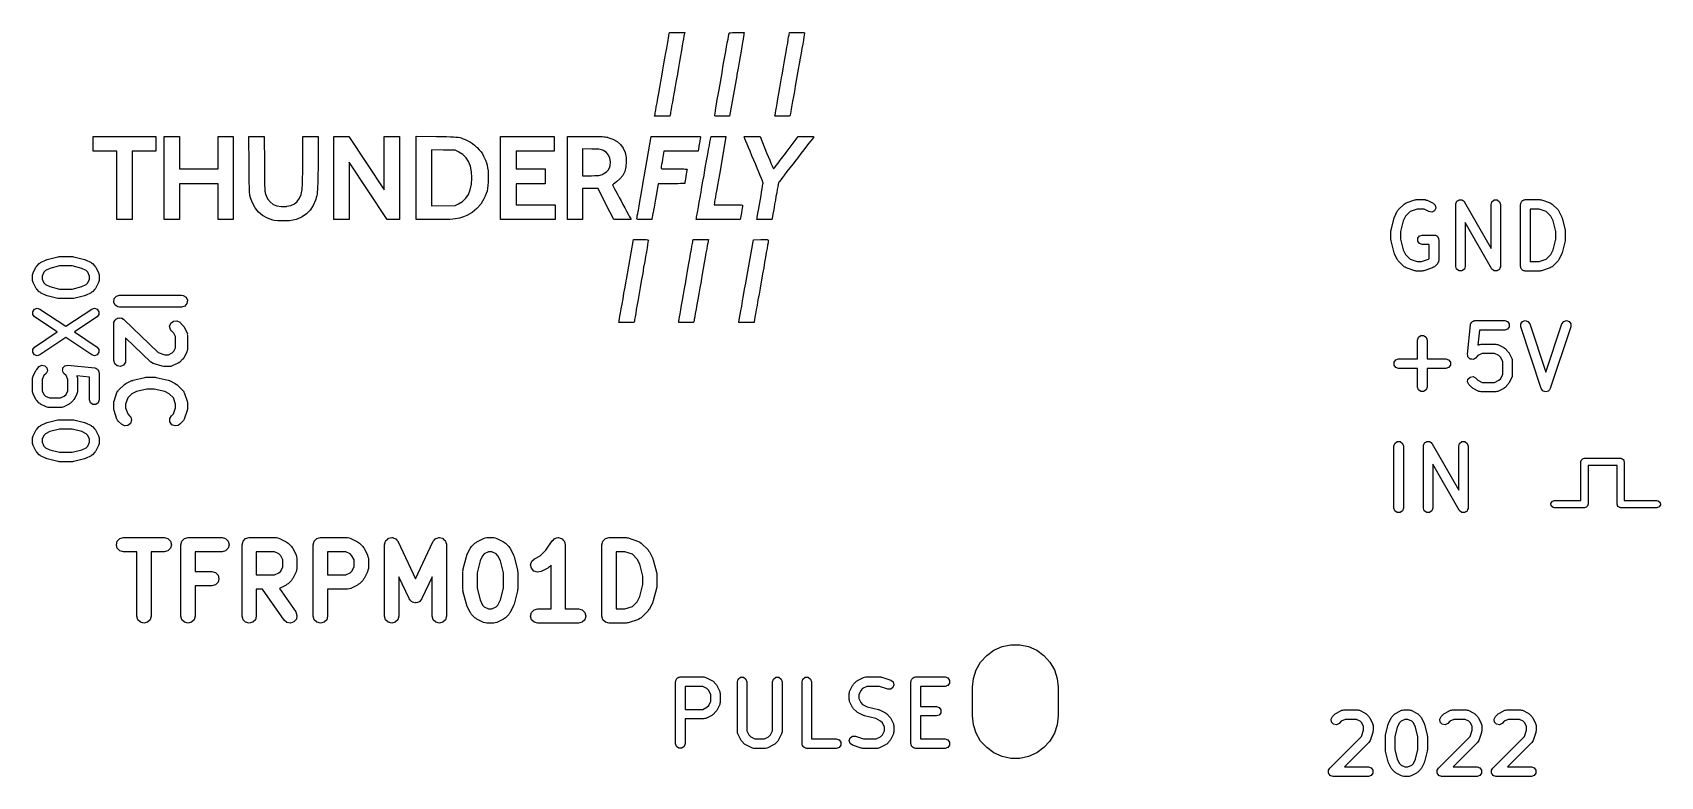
# Model space of a CAD drawing. Extents: x -0.6 to 0.75, y -0.17 to 0.45.
import ezdxf

# ---------------------------------------------------------------- set-up
doc = ezdxf.new("R2010")
doc.units = 0
doc.header["$MEASUREMENT"] = 0
doc.layers.add('BLACK', color=7, linetype='CONTINUOUS')

msp = doc.modelspace()

# ---------------------------------------------------------------- linework, layer by layer
at = {"layer": 'BLACK', "linetype": 'CONTINUOUS'}
for p, q in [((-0.069, 0.4437), (-0.0686, 0.4459)), ((-0.0686, 0.4459), (-0.0684, 0.4473)), ((-0.0684, 0.4473), (-0.0683, 0.448)), ((-0.0683, 0.448), (-0.0678, 0.4503)), ((-0.0678, 0.4503), (-0.0552, 0.4503)), ((-0.0562, 0.4452), (-0.0567, 0.4425)), ((-0.0558, 0.4473), (-0.0562, 0.4452)), ((-0.0556, 0.4487), (-0.0558, 0.4473)), ((-0.0554, 0.4493), (-0.0556, 0.4487)), ((-0.0552, 0.4503), (-0.0554, 0.4493)), ((-0.0193, 0.4448), (-0.0189, 0.447)), ((-0.0189, 0.447), (-0.0186, 0.4487)), ((-0.0186, 0.4487), (-0.0185, 0.4496)), ((-0.0185, 0.4496), (-0.0184, 0.4497)), ((-0.0184, 0.4497), (-0.0181, 0.45)), ((-0.0181, 0.45), (-0.0172, 0.4501)), ((-0.0172, 0.4501), (-0.0156, 0.4502)), ((-0.0156, 0.4502), (-0.0133, 0.4503)), ((-0.0133, 0.4503), (-0.0121, 0.4503)), ((-0.0121, 0.4503), (-0.0059, 0.4503)), ((-0.0068, 0.4449), (-0.0073, 0.4421)), ((-0.0064, 0.4471), (-0.0068, 0.4449)), ((-0.0062, 0.4485), (-0.0064, 0.4471)), ((-0.0061, 0.4491), (-0.0062, 0.4485)), ((-0.0059, 0.4503), (-0.0061, 0.4491)), ((0.0306, 0.4445), (0.0309, 0.4467)), ((0.0309, 0.4467), (0.0312, 0.4481)), ((0.0312, 0.4481), (0.0313, 0.4488)), ((0.0313, 0.4488), (0.0316, 0.4503)), ((0.0313, 0.4488), (0.0313, 0.4488)), ((0.0316, 0.4503), (0.0378, 0.4503)), ((0.0378, 0.4503), (0.0401, 0.4502)), ((0.0401, 0.4502), (0.042, 0.4502)), ((0.042, 0.4502), (0.0433, 0.4502)), ((0.0435, 0.4464), (0.0431, 0.4439)), ((0.0433, 0.4502), (0.044, 0.4501)), ((0.0438, 0.4484), (0.0435, 0.4464)), ((0.044, 0.4496), (0.0438, 0.4484)), ((0.044, 0.4501), (0.0441, 0.4501)), ((0.0441, 0.4501), (0.044, 0.4496)), ((-0.0716, 0.4292), (-0.0708, 0.4335)), ((-0.0708, 0.4335), (-0.0701, 0.4374)), ((-0.0701, 0.4374), (-0.0695, 0.4408)), ((-0.0695, 0.4408), (-0.069, 0.4437)), ((-0.0579, 0.4353), (-0.0587, 0.4311)), ((-0.0572, 0.4392), (-0.0579, 0.4353)), ((-0.0567, 0.4425), (-0.0572, 0.4392)), ((-0.0219, 0.4306), (-0.0211, 0.4347)), ((-0.0211, 0.4347), (-0.0205, 0.4385)), ((-0.0205, 0.4385), (-0.0199, 0.4419)), ((-0.0199, 0.4419), (-0.0193, 0.4448)), ((-0.0085, 0.4349), (-0.0093, 0.4306)), ((-0.0079, 0.4388), (-0.0085, 0.4349)), ((-0.0073, 0.4421), (-0.0079, 0.4388)), ((0.028, 0.4299), (0.0288, 0.4343)), ((0.0288, 0.4343), (0.0295, 0.4382)), ((0.0295, 0.4382), (0.0301, 0.4416)), ((0.0301, 0.4416), (0.0306, 0.4445)), ((0.0412, 0.4333), (0.0405, 0.429)), ((0.0419, 0.4372), (0.0412, 0.4333)), ((0.0425, 0.4408), (0.0419, 0.4372)), ((0.0431, 0.4439), (0.0425, 0.4408)), ((-0.0742, 0.4143), (-0.0733, 0.4195)), ((-0.0733, 0.4195), (-0.0724, 0.4245)), ((-0.0724, 0.4245), (-0.0716, 0.4292)), ((-0.0604, 0.4214), (-0.0613, 0.4162)), ((-0.0595, 0.4264), (-0.0604, 0.4214)), ((-0.0587, 0.4311), (-0.0595, 0.4264)), ((-0.0243, 0.4169), (-0.0235, 0.4216)), ((-0.0235, 0.4216), (-0.0227, 0.4262)), ((-0.0227, 0.4262), (-0.0219, 0.4306)), ((-0.011, 0.4208), (-0.0119, 0.4156)), ((-0.0101, 0.4259), (-0.011, 0.4208)), ((-0.0093, 0.4306), (-0.0101, 0.4259)), ((0.0254, 0.415), (0.0263, 0.4202)), ((0.0263, 0.4202), (0.0272, 0.4252)), ((0.0272, 0.4252), (0.028, 0.4299)), ((0.0389, 0.4199), (0.038, 0.4152)), ((0.0397, 0.4245), (0.0389, 0.4199)), ((0.0405, 0.429), (0.0397, 0.4245)), ((-0.0767, 0.4001), (-0.0759, 0.4048)), ((-0.0759, 0.4048), (-0.075, 0.4097)), ((-0.075, 0.4097), (-0.0742, 0.4143)), ((-0.0631, 0.4056), (-0.064, 0.4009)), ((-0.0623, 0.4106), (-0.0631, 0.4056)), ((-0.0613, 0.4158), (-0.0623, 0.4106)), ((-0.0613, 0.4162), (-0.0613, 0.4158)), ((-0.0267, 0.403), (-0.0259, 0.4075)), ((-0.0259, 0.4075), (-0.0251, 0.4122)), ((-0.0251, 0.4122), (-0.0243, 0.4169)), ((-0.0121, 0.4144), (-0.018, 0.381)), ((-0.0119, 0.4156), (-0.0121, 0.4144)), ((0.0235, 0.4044), (0.0244, 0.4094)), ((0.0244, 0.4094), (0.0253, 0.4146)), ((0.0253, 0.4146), (0.0254, 0.415)), ((0.0364, 0.406), (0.0356, 0.4016)), ((0.0372, 0.4105), (0.0364, 0.406)), ((0.038, 0.4152), (0.0372, 0.4105)), ((-0.0787, 0.3887), (-0.0781, 0.3921)), ((-0.0781, 0.3921), (-0.0774, 0.3959)), ((-0.0774, 0.3959), (-0.0767, 0.4001)), ((-0.0654, 0.3927), (-0.066, 0.3893)), ((-0.0647, 0.3966), (-0.0654, 0.3927)), ((-0.064, 0.4009), (-0.0647, 0.3966)), ((-0.0293, 0.388), (-0.0288, 0.3911)), ((-0.0288, 0.3911), (-0.0282, 0.3948)), ((-0.0282, 0.3948), (-0.0275, 0.3988)), ((-0.0275, 0.3988), (-0.0267, 0.403)), ((0.0207, 0.3884), (0.0213, 0.3917)), ((0.0213, 0.3917), (0.022, 0.3955)), ((0.022, 0.3955), (0.0227, 0.3998)), ((0.0227, 0.3998), (0.0235, 0.4044)), ((0.0342, 0.3936), (0.0336, 0.3902)), ((0.0349, 0.3974), (0.0342, 0.3936)), ((0.0356, 0.4016), (0.0349, 0.3974)), ((-0.0802, 0.381), (-0.0799, 0.382)), ((-0.0675, 0.381), (-0.0802, 0.381)), ((-0.0799, 0.382), (-0.0798, 0.3825)), ((-0.0798, 0.3825), (-0.0796, 0.3839)), ((-0.0796, 0.3839), (-0.0792, 0.386)), ((-0.0792, 0.386), (-0.0787, 0.3887)), ((-0.0673, 0.3822), (-0.0675, 0.381)), ((-0.0671, 0.3829), (-0.0673, 0.3822)), ((-0.0673, 0.3822), (-0.0673, 0.3822)), ((-0.0669, 0.3843), (-0.0671, 0.3829)), ((-0.0665, 0.3865), (-0.0669, 0.3843)), ((-0.066, 0.3893), (-0.0665, 0.3865)), ((-0.0304, 0.3816), (-0.0303, 0.3821)), ((-0.0302, 0.3813), (-0.0304, 0.3816)), ((-0.0303, 0.3821), (-0.0301, 0.3834)), ((-0.0296, 0.3812), (-0.0302, 0.3813)), ((-0.0301, 0.3834), (-0.0298, 0.3854)), ((-0.0298, 0.3854), (-0.0293, 0.388)), ((-0.0285, 0.3811), (-0.0296, 0.3812)), ((-0.0267, 0.381), (-0.0285, 0.3811)), ((-0.0242, 0.381), (-0.0267, 0.381)), ((-0.018, 0.381), (-0.0242, 0.381)), ((0.0195, 0.3817), (0.0196, 0.3823)), ((0.0195, 0.3814), (0.0195, 0.3817)), ((0.0195, 0.3817), (0.0195, 0.3817)), ((0.0198, 0.3812), (0.0195, 0.3814)), ((0.0196, 0.3823), (0.0199, 0.3836)), ((0.0204, 0.3811), (0.0198, 0.3812)), ((0.0199, 0.3836), (0.0202, 0.3857)), ((0.0202, 0.3857), (0.0207, 0.3884)), ((0.0215, 0.381), (0.0204, 0.3811)), ((0.0232, 0.381), (0.0215, 0.381)), ((0.0256, 0.381), (0.0232, 0.381)), ((0.0268, 0.381), (0.0256, 0.381)), ((0.0289, 0.381), (0.0268, 0.381)), ((0.0304, 0.381), (0.0289, 0.381)), ((0.0313, 0.3811), (0.0304, 0.381)), ((0.0318, 0.3813), (0.0313, 0.3811)), ((0.032, 0.3816), (0.0318, 0.3813)), ((0.0321, 0.382), (0.032, 0.3816)), ((0.0322, 0.3822), (0.0321, 0.382)), ((0.0324, 0.3832), (0.0322, 0.3822)), ((0.0327, 0.3849), (0.0324, 0.3832)), ((0.0331, 0.3872), (0.0327, 0.3849)), ((0.0336, 0.3902), (0.0331, 0.3872)), ((-0.545, 0.3522), (-0.545, 0.3644)), ((-0.545, 0.3644), (-0.4931, 0.3644)), ((-0.4931, 0.3644), (-0.4931, 0.3522)), ((-0.4862, 0.2956), (-0.4862, 0.3644)), ((-0.4862, 0.3644), (-0.4735, 0.3644)), ((-0.4735, 0.3644), (-0.4735, 0.3374)), ((-0.4417, 0.3374), (-0.4417, 0.3644)), ((-0.4417, 0.3644), (-0.4291, 0.3644)), ((-0.4291, 0.3644), (-0.4291, 0.2956)), ((-0.4159, 0.3406), (-0.4161, 0.3644)), ((-0.4161, 0.3644), (-0.4034, 0.3644)), ((-0.4034, 0.3644), (-0.4033, 0.3417)), ((-0.3716, 0.3442), (-0.3716, 0.3644)), ((-0.3716, 0.3644), (-0.3589, 0.3644)), ((-0.3589, 0.3644), (-0.3589, 0.3431)), ((-0.3459, 0.2956), (-0.3459, 0.3644)), ((-0.3459, 0.3644), (-0.3333, 0.3644)), ((-0.3333, 0.3644), (-0.3187, 0.3423)), ((-0.304, 0.3423), (-0.304, 0.3644)), ((-0.304, 0.3644), (-0.2914, 0.3644)), ((-0.2914, 0.3644), (-0.2914, 0.2956)), ((-0.2775, 0.2956), (-0.2775, 0.3645)), ((-0.2775, 0.3645), (-0.2608, 0.3643)), ((-0.2608, 0.3643), (-0.2562, 0.3643)), ((-0.2562, 0.3643), (-0.2525, 0.3642)), ((-0.2525, 0.3642), (-0.2493, 0.3641)), ((-0.2493, 0.3641), (-0.2468, 0.364)), ((-0.2077, 0.2956), (-0.2077, 0.3644)), ((-0.2077, 0.3644), (-0.1633, 0.3644)), ((-0.1633, 0.3644), (-0.1633, 0.3522)), ((-0.1524, 0.2956), (-0.1524, 0.3644)), ((-0.1524, 0.3644), (-0.1374, 0.3644)), ((-0.1374, 0.3644), (-0.1333, 0.3644)), ((-0.1333, 0.3644), (-0.13, 0.3644)), ((-0.13, 0.3644), (-0.1274, 0.3644)), ((-0.1274, 0.3644), (-0.1252, 0.3643)), ((-0.1252, 0.3643), (-0.1235, 0.3642)), ((-0.1235, 0.3642), (-0.1222, 0.3641)), ((-0.1222, 0.3641), (-0.1211, 0.364)), ((-0.0888, 0.331), (-0.0829, 0.3644)), ((-0.0829, 0.3644), (-0.0625, 0.3644)), ((-0.0625, 0.3644), (-0.0584, 0.3644)), ((-0.0584, 0.3644), (-0.0546, 0.3644)), ((-0.0546, 0.3644), (-0.0511, 0.3644)), ((-0.0511, 0.3644), (-0.0481, 0.3643)), ((-0.0481, 0.3643), (-0.0456, 0.3643)), ((-0.0456, 0.3643), (-0.0437, 0.3642)), ((-0.0437, 0.3642), (-0.0425, 0.3642)), ((-0.0425, 0.3642), (-0.0421, 0.3641)), ((-0.0421, 0.3641), (-0.0422, 0.3636)), ((-0.0336, 0.3633), (-0.0334, 0.3641)), ((-0.0334, 0.3642), (-0.0329, 0.3643)), ((-0.0334, 0.3641), (-0.0334, 0.3642)), ((-0.0329, 0.3643), (-0.0317, 0.3643)), ((-0.0317, 0.3643), (-0.0299, 0.3644)), ((-0.0299, 0.3644), (-0.0278, 0.3643)), ((-0.0278, 0.3643), (-0.0271, 0.3643)), ((-0.0271, 0.3643), (-0.021, 0.3642)), ((-0.021, 0.3642), (-0.0256, 0.3376)), ((-0.0059, 0.364), (-0.0057, 0.3642)), ((-0.0057, 0.3642), (-0.0052, 0.3643)), ((-0.0052, 0.3643), (-0.0042, 0.3644)), ((-0.0042, 0.3644), (-0.0026, 0.3644)), ((-0.0026, 0.3644), (-0.0003, 0.3643)), ((-0.0003, 0.3643), (0.0005, 0.3643)), ((0.0005, 0.3643), (0.0072, 0.3642)), ((0.0072, 0.3642), (0.0126, 0.3508)), ((0.0287, 0.3509), (0.0387, 0.3644)), ((0.0387, 0.3644), (0.0453, 0.3644)), ((0.0453, 0.3644), (0.048, 0.3644)), ((0.048, 0.3644), (0.0499, 0.3643)), ((0.0499, 0.3643), (0.0511, 0.3642)), ((0.0511, 0.3642), (0.0516, 0.3641)), ((0.0516, 0.3641), (0.0517, 0.3639)), ((-0.5254, 0.3522), (-0.545, 0.3522)), ((-0.5254, 0.2956), (-0.5254, 0.3522)), ((-0.4931, 0.3522), (-0.5127, 0.3522)), ((-0.5127, 0.3522), (-0.5127, 0.2956)), ((-0.2551, 0.353), (-0.2648, 0.3532)), ((-0.2648, 0.3532), (-0.2648, 0.3068)), ((-0.2454, 0.3529), (-0.2551, 0.353)), ((-0.2468, 0.364), (-0.2447, 0.3638)), ((-0.2425, 0.3515), (-0.2454, 0.3529)), ((-0.2447, 0.3638), (-0.2429, 0.3636)), ((-0.2429, 0.3636), (-0.2413, 0.3633)), ((-0.2424, 0.3514), (-0.2425, 0.3515)), ((-0.239, 0.3494), (-0.2424, 0.3514)), ((-0.2413, 0.3633), (-0.2399, 0.3629)), ((-0.2399, 0.3629), (-0.2386, 0.3624)), ((-0.2386, 0.3624), (-0.2371, 0.3617)), ((-0.2371, 0.3617), (-0.2354, 0.361)), ((-0.2354, 0.361), (-0.2348, 0.3606)), ((-0.2348, 0.3606), (-0.2327, 0.3596)), ((-0.2327, 0.3596), (-0.2309, 0.3585)), ((-0.2309, 0.3585), (-0.2293, 0.3572)), ((-0.2293, 0.3572), (-0.2275, 0.3555)), ((-0.2275, 0.3555), (-0.2271, 0.3551)), ((-0.2271, 0.3551), (-0.2253, 0.3532)), ((-0.2253, 0.3532), (-0.2239, 0.3516)), ((-0.2239, 0.3516), (-0.2228, 0.3499)), ((-0.1633, 0.3522), (-0.1947, 0.3522)), ((-0.1947, 0.3522), (-0.1947, 0.3374)), ((-0.1322, 0.3539), (-0.1398, 0.3541)), ((-0.1398, 0.3541), (-0.1398, 0.3317)), ((-0.1303, 0.3538), (-0.1322, 0.3539)), ((-0.128, 0.3538), (-0.1303, 0.3538)), ((-0.1263, 0.3537), (-0.128, 0.3538)), ((-0.1251, 0.3535), (-0.1263, 0.3537)), ((-0.1241, 0.3533), (-0.1251, 0.3535)), ((-0.1232, 0.353), (-0.1241, 0.3533)), ((-0.1222, 0.3526), (-0.1232, 0.353)), ((-0.1222, 0.3525), (-0.1222, 0.3526)), ((-0.1199, 0.351), (-0.1222, 0.3525)), ((-0.1211, 0.364), (-0.1201, 0.3638)), ((-0.1201, 0.3638), (-0.1191, 0.3636)), ((-0.1182, 0.3489), (-0.1199, 0.351)), ((-0.1191, 0.3636), (-0.119, 0.3635)), ((-0.119, 0.3635), (-0.1148, 0.3621)), ((-0.1148, 0.3621), (-0.1112, 0.3602)), ((-0.1112, 0.3602), (-0.1083, 0.3577)), ((-0.1083, 0.3577), (-0.1061, 0.3547)), ((-0.1061, 0.3547), (-0.1046, 0.3511)), ((-0.1046, 0.3511), (-0.1038, 0.347)), ((-0.0724, 0.352), (-0.0736, 0.3455)), ((-0.0582, 0.3521), (-0.0724, 0.352)), ((-0.0441, 0.3522), (-0.0582, 0.3521)), ((-0.0431, 0.358), (-0.0441, 0.3522)), ((-0.043, 0.3585), (-0.0431, 0.358)), ((-0.0427, 0.3606), (-0.043, 0.3585)), ((-0.0424, 0.3623), (-0.0427, 0.3606)), ((-0.0422, 0.3636), (-0.0424, 0.3623)), ((-0.036, 0.3497), (-0.0354, 0.3535)), ((-0.0354, 0.3535), (-0.0348, 0.3568)), ((-0.0348, 0.3568), (-0.0343, 0.3596)), ((-0.0343, 0.3596), (-0.0338, 0.3618)), ((-0.0338, 0.3618), (-0.0336, 0.3633)), ((-0.0059, 0.3637), (-0.0059, 0.364)), ((-0.0057, 0.3633), (-0.0059, 0.3637)), ((-0.0053, 0.3622), (-0.0057, 0.3633)), ((-0.0046, 0.3604), (-0.0053, 0.3622)), ((-0.0036, 0.358), (-0.0046, 0.3604)), ((-0.0024, 0.3552), (-0.0036, 0.358)), ((-0.0011, 0.352), (-0.0024, 0.3552)), ((0.0004, 0.3484), (-0.0011, 0.352)), ((0.0126, 0.3508), (0.014, 0.3476)), ((0.0282, 0.3503), (0.0287, 0.3509)), ((0.0435, 0.3533), (0.0411, 0.3501)), ((0.0458, 0.3562), (0.0435, 0.3533)), ((0.0477, 0.3587), (0.0458, 0.3562)), ((0.0493, 0.3608), (0.0477, 0.3587)), ((0.0506, 0.3624), (0.0493, 0.3608)), ((0.0514, 0.3635), (0.0506, 0.3624)), ((0.0517, 0.3639), (0.0514, 0.3635)), ((-0.4735, 0.3374), (-0.4417, 0.3374)), ((-0.4159, 0.3378), (-0.4159, 0.3406)), ((-0.4159, 0.3331), (-0.4159, 0.3378)), ((-0.4033, 0.3417), (-0.4032, 0.3366)), ((-0.3716, 0.3432), (-0.3716, 0.3442)), ((-0.3716, 0.3384), (-0.3716, 0.3432)), ((-0.3716, 0.334), (-0.3716, 0.3384)), ((-0.3589, 0.3376), (-0.359, 0.333)), ((-0.3589, 0.3431), (-0.3589, 0.3376)), ((-0.3017, 0.2956), (-0.3332, 0.3429)), ((-0.3332, 0.3429), (-0.3332, 0.2956)), ((-0.3187, 0.3423), (-0.304, 0.3202)), ((-0.304, 0.3202), (-0.304, 0.3423)), ((-0.2363, 0.3467), (-0.239, 0.3494)), ((-0.2342, 0.3435), (-0.2363, 0.3467)), ((-0.2327, 0.3396), (-0.2342, 0.3435)), ((-0.2318, 0.3351), (-0.2327, 0.3396)), ((-0.2228, 0.3499), (-0.2218, 0.3479)), ((-0.2218, 0.3479), (-0.2215, 0.3474)), ((-0.2215, 0.3474), (-0.2203, 0.3448)), ((-0.2203, 0.3448), (-0.2194, 0.3426)), ((-0.2194, 0.3426), (-0.2188, 0.3405)), ((-0.2188, 0.3405), (-0.2184, 0.3383)), ((-0.2184, 0.3383), (-0.2181, 0.3359)), ((-0.1947, 0.3374), (-0.1707, 0.3374)), ((-0.1707, 0.3374), (-0.1707, 0.3252)), ((-0.1183, 0.3368), (-0.1172, 0.3392)), ((-0.1171, 0.3463), (-0.1182, 0.3489)), ((-0.1172, 0.3392), (-0.117, 0.34)), ((-0.1167, 0.3433), (-0.1171, 0.3463)), ((-0.117, 0.34), (-0.1167, 0.3433)), ((-0.1039, 0.3392), (-0.1049, 0.3354)), ((-0.1036, 0.3436), (-0.1039, 0.3392)), ((-0.1038, 0.347), (-0.1036, 0.3436)), ((-0.0746, 0.3394), (-0.0748, 0.3384)), ((-0.0748, 0.3384), (-0.0748, 0.3382)), ((-0.0748, 0.3382), (-0.0748, 0.3379)), ((-0.0748, 0.3379), (-0.0745, 0.3378)), ((-0.0744, 0.3411), (-0.0746, 0.3394)), ((-0.0745, 0.3378), (-0.074, 0.3376)), ((-0.074, 0.3431), (-0.0744, 0.3411)), ((-0.0736, 0.3455), (-0.074, 0.3431)), ((-0.074, 0.3376), (-0.0732, 0.3375)), ((-0.0732, 0.3375), (-0.0718, 0.3375)), ((-0.0718, 0.3375), (-0.0699, 0.3374)), ((-0.0699, 0.3374), (-0.0673, 0.3374)), ((-0.0673, 0.3374), (-0.064, 0.3374)), ((-0.064, 0.3374), (-0.0639, 0.3374)), ((-0.0639, 0.3374), (-0.0605, 0.3374)), ((-0.0605, 0.3374), (-0.058, 0.3374)), ((-0.058, 0.3374), (-0.056, 0.3374)), ((-0.056, 0.3374), (-0.0547, 0.3373)), ((-0.0547, 0.3373), (-0.0539, 0.3372)), ((-0.0539, 0.3372), (-0.0534, 0.3371)), ((-0.0534, 0.3371), (-0.0532, 0.3369)), ((-0.0384, 0.3367), (-0.0376, 0.3413)), ((-0.0376, 0.3413), (-0.0368, 0.3456)), ((-0.0368, 0.3456), (-0.036, 0.3497)), ((-0.0256, 0.3376), (-0.0265, 0.3329)), ((0.002, 0.3447), (0.0004, 0.3484)), ((0.0033, 0.3416), (0.002, 0.3447)), ((0.0048, 0.338), (0.0033, 0.3416)), ((0.0061, 0.3348), (0.0048, 0.338)), ((0.014, 0.3476), (0.0152, 0.3447)), ((0.0152, 0.3447), (0.0162, 0.3421)), ((0.0162, 0.3421), (0.0171, 0.34)), ((0.0171, 0.34), (0.0178, 0.3385)), ((0.0178, 0.3385), (0.0183, 0.3376)), ((0.0183, 0.3376), (0.0184, 0.3374)), ((0.0184, 0.3374), (0.0187, 0.3377)), ((0.0187, 0.3377), (0.0195, 0.3387)), ((0.0195, 0.3387), (0.0206, 0.3402)), ((0.0206, 0.3402), (0.0222, 0.3422)), ((0.0222, 0.3422), (0.024, 0.3446)), ((0.024, 0.3446), (0.026, 0.3473)), ((0.026, 0.3473), (0.0282, 0.3503)), ((0.0319, 0.3382), (0.0295, 0.3352)), ((0.0344, 0.3415), (0.0319, 0.3382)), ((0.0371, 0.345), (0.0344, 0.3415)), ((0.0384, 0.3467), (0.0371, 0.345)), ((0.0411, 0.3501), (0.0384, 0.3467)), ((-0.4417, 0.3252), (-0.4735, 0.3252)), ((-0.4735, 0.3252), (-0.4735, 0.2956)), ((-0.4417, 0.2956), (-0.4417, 0.3252)), ((-0.4158, 0.3291), (-0.4159, 0.3331)), ((-0.4158, 0.3257), (-0.4158, 0.3291)), ((-0.4157, 0.323), (-0.4158, 0.3257)), ((-0.4032, 0.3366), (-0.4032, 0.3324)), ((-0.4032, 0.3324), (-0.4032, 0.3288)), ((-0.4032, 0.3288), (-0.4031, 0.3259)), ((-0.4031, 0.3259), (-0.4031, 0.3236)), ((-0.3719, 0.3219), (-0.3718, 0.3239)), ((-0.3718, 0.3239), (-0.3717, 0.3267)), ((-0.3717, 0.3301), (-0.3716, 0.334)), ((-0.3717, 0.3267), (-0.3717, 0.3301)), ((-0.3591, 0.3256), (-0.3592, 0.3228)), ((-0.359, 0.329), (-0.3591, 0.3256)), ((-0.359, 0.333), (-0.359, 0.329)), ((-0.2328, 0.3202), (-0.2319, 0.3247)), ((-0.2319, 0.3247), (-0.2315, 0.3298)), ((-0.2315, 0.33), (-0.2318, 0.3351)), ((-0.2315, 0.3298), (-0.2315, 0.33)), ((-0.2182, 0.3237), (-0.2184, 0.3213)), ((-0.218, 0.3265), (-0.2182, 0.3237)), ((-0.2181, 0.3359), (-0.218, 0.3329)), ((-0.218, 0.3329), (-0.218, 0.33)), ((-0.218, 0.33), (-0.218, 0.3265)), ((-0.1707, 0.3252), (-0.1947, 0.3252)), ((-0.1947, 0.3252), (-0.1947, 0.3078)), ((-0.1398, 0.3317), (-0.1325, 0.3318)), ((-0.1325, 0.3318), (-0.1298, 0.3319)), ((-0.1298, 0.3319), (-0.1278, 0.3319)), ((-0.1278, 0.3319), (-0.1263, 0.3321)), ((-0.1263, 0.3321), (-0.1252, 0.3322)), ((-0.1252, 0.3322), (-0.1243, 0.3325)), ((-0.1243, 0.3325), (-0.1234, 0.3328)), ((-0.1234, 0.3328), (-0.1226, 0.3333)), ((-0.1226, 0.3333), (-0.1201, 0.3349)), ((-0.1201, 0.3349), (-0.1183, 0.3368)), ((-0.1148, 0.3243), (-0.1149, 0.3242)), ((-0.1149, 0.3242), (-0.1147, 0.3238)), ((-0.1142, 0.3249), (-0.1148, 0.3243)), ((-0.1147, 0.3238), (-0.1142, 0.3227)), ((-0.1132, 0.3257), (-0.1142, 0.3249)), ((-0.1118, 0.3267), (-0.1132, 0.3257)), ((-0.1089, 0.3291), (-0.1118, 0.3267)), ((-0.1065, 0.332), (-0.1089, 0.3291)), ((-0.1049, 0.3354), (-0.1065, 0.332)), ((-0.0908, 0.3195), (-0.0899, 0.3245)), ((-0.0899, 0.3245), (-0.089, 0.3298)), ((-0.089, 0.3298), (-0.0888, 0.331)), ((-0.0772, 0.3252), (-0.0789, 0.3155)), ((-0.0662, 0.3252), (-0.0772, 0.3252)), ((-0.0637, 0.3252), (-0.0662, 0.3252)), ((-0.061, 0.3252), (-0.0637, 0.3252)), ((-0.0586, 0.3253), (-0.061, 0.3252)), ((-0.0568, 0.3253), (-0.0586, 0.3253)), ((-0.0556, 0.3254), (-0.0568, 0.3253)), ((-0.0552, 0.3254), (-0.0556, 0.3254)), ((-0.0551, 0.3262), (-0.0552, 0.3255)), ((-0.0552, 0.3255), (-0.0552, 0.3254)), ((-0.0549, 0.3275), (-0.0551, 0.3262)), ((-0.0546, 0.3292), (-0.0549, 0.3275)), ((-0.0543, 0.3311), (-0.0546, 0.3292)), ((-0.0539, 0.333), (-0.0543, 0.3311)), ((-0.0536, 0.3347), (-0.0539, 0.333)), ((-0.0534, 0.336), (-0.0536, 0.3347)), ((-0.0532, 0.3366), (-0.0534, 0.336)), ((-0.0532, 0.3369), (-0.0532, 0.3367)), ((-0.0532, 0.3367), (-0.0532, 0.3366)), ((-0.0409, 0.3227), (-0.0401, 0.3274)), ((-0.0401, 0.3274), (-0.0392, 0.3321)), ((-0.0392, 0.3321), (-0.0384, 0.3367)), ((-0.028, 0.3241), (-0.0287, 0.3203)), ((-0.0273, 0.3284), (-0.028, 0.3241)), ((-0.0265, 0.3329), (-0.0273, 0.3284)), ((0.0073, 0.3319), (0.0061, 0.3348)), ((0.0083, 0.3294), (0.0073, 0.3319)), ((0.0091, 0.3276), (0.0083, 0.3294)), ((0.0095, 0.3263), (0.0091, 0.3276)), ((0.0093, 0.3231), (0.0095, 0.3247)), ((0.0097, 0.3258), (0.0095, 0.3263)), ((0.0095, 0.3247), (0.0097, 0.3256)), ((0.0097, 0.3256), (0.0097, 0.3258)), ((0.0223, 0.3246), (0.0219, 0.3227)), ((0.0225, 0.3258), (0.0223, 0.3246)), ((0.0227, 0.3263), (0.0225, 0.3258)), ((0.0233, 0.3271), (0.0227, 0.3264)), ((0.0227, 0.3264), (0.0227, 0.3263)), ((0.0243, 0.3284), (0.0233, 0.3271)), ((0.0257, 0.3302), (0.0243, 0.3284)), ((0.0275, 0.3325), (0.0257, 0.3302)), ((0.0295, 0.3352), (0.0275, 0.3325)), ((-0.4157, 0.3208), (-0.4157, 0.323)), ((-0.4156, 0.319), (-0.4157, 0.3208)), ((-0.4155, 0.3176), (-0.4156, 0.319)), ((-0.4154, 0.3165), (-0.4155, 0.3176)), ((-0.4153, 0.3156), (-0.4154, 0.3165)), ((-0.4152, 0.3149), (-0.4153, 0.3156)), ((-0.415, 0.3142), (-0.4152, 0.3149)), ((-0.4148, 0.3134), (-0.415, 0.3142)), ((-0.4132, 0.3093), (-0.4148, 0.3134)), ((-0.4031, 0.3236), (-0.403, 0.3217)), ((-0.403, 0.3217), (-0.4029, 0.3202)), ((-0.4029, 0.3202), (-0.4029, 0.3191)), ((-0.4029, 0.3191), (-0.4027, 0.3182)), ((-0.4027, 0.3182), (-0.4026, 0.3174)), ((-0.4026, 0.3174), (-0.4024, 0.3168)), ((-0.4024, 0.3168), (-0.4022, 0.3161)), ((-0.4022, 0.3161), (-0.4022, 0.316)), ((-0.4022, 0.316), (-0.4007, 0.3127)), ((-0.4007, 0.3127), (-0.3986, 0.3101)), ((-0.3986, 0.3101), (-0.3961, 0.3081)), ((-0.3784, 0.3085), (-0.3761, 0.3104)), ((-0.3761, 0.3104), (-0.3743, 0.3131)), ((-0.3743, 0.3131), (-0.3729, 0.3164)), ((-0.3729, 0.3164), (-0.3721, 0.3204)), ((-0.3721, 0.3204), (-0.372, 0.3206)), ((-0.372, 0.3206), (-0.3719, 0.3219)), ((-0.361, 0.3117), (-0.3628, 0.3072)), ((-0.3607, 0.3124), (-0.361, 0.3117)), ((-0.3603, 0.3138), (-0.3607, 0.3124)), ((-0.36, 0.3152), (-0.3603, 0.3138)), ((-0.3597, 0.3167), (-0.36, 0.3152)), ((-0.3595, 0.3184), (-0.3597, 0.3167)), ((-0.3593, 0.3204), (-0.3595, 0.3184)), ((-0.3592, 0.3228), (-0.3593, 0.3204)), ((-0.2425, 0.3085), (-0.2392, 0.3105)), ((-0.2392, 0.3105), (-0.2364, 0.3132)), ((-0.2364, 0.3132), (-0.2343, 0.3164)), ((-0.2343, 0.3164), (-0.2328, 0.3202)), ((-0.2216, 0.3126), (-0.2241, 0.3083)), ((-0.2205, 0.3148), (-0.2216, 0.3126)), ((-0.2196, 0.317), (-0.2205, 0.3148)), ((-0.2189, 0.3191), (-0.2196, 0.317)), ((-0.2184, 0.3213), (-0.2189, 0.3191)), ((-0.1334, 0.3212), (-0.1398, 0.3213)), ((-0.1398, 0.3213), (-0.1398, 0.2956)), ((-0.127, 0.3211), (-0.1334, 0.3212)), ((-0.1204, 0.3083), (-0.127, 0.3211)), ((-0.1142, 0.3227), (-0.1133, 0.321)), ((-0.1133, 0.321), (-0.1122, 0.3189)), ((-0.1122, 0.3189), (-0.1109, 0.3165)), ((-0.1109, 0.3165), (-0.1095, 0.3137)), ((-0.1095, 0.3137), (-0.1079, 0.3109)), ((-0.1079, 0.3109), (-0.1064, 0.308)), ((-0.093, 0.3067), (-0.0923, 0.3105)), ((-0.0923, 0.3105), (-0.0916, 0.3148)), ((-0.0916, 0.3148), (-0.0908, 0.3195)), ((-0.0795, 0.3123), (-0.08, 0.309)), ((-0.0789, 0.3155), (-0.0795, 0.3123)), ((-0.0432, 0.3098), (-0.0425, 0.3138)), ((-0.0425, 0.3138), (-0.0417, 0.3182)), ((-0.0417, 0.3182), (-0.0409, 0.3227)), ((-0.0304, 0.3102), (-0.0306, 0.3094)), ((-0.0302, 0.3118), (-0.0304, 0.3102)), ((-0.0298, 0.314), (-0.0302, 0.3118)), ((-0.0293, 0.3169), (-0.0298, 0.314)), ((-0.0287, 0.3203), (-0.0293, 0.3169)), ((0.0069, 0.3093), (0.0075, 0.3124)), ((0.0075, 0.3124), (0.008, 0.3154)), ((0.008, 0.3154), (0.0085, 0.3183)), ((0.0085, 0.3183), (0.0089, 0.3209)), ((0.0089, 0.3209), (0.0093, 0.3231)), ((0.0199, 0.3116), (0.0193, 0.3084)), ((0.0204, 0.3147), (0.0199, 0.3116)), ((0.021, 0.3177), (0.0204, 0.3147)), ((0.0215, 0.3204), (0.021, 0.3177)), ((0.0219, 0.3227), (0.0215, 0.3204)), ((0.5422, 0.3093), (0.5495, 0.3118)), ((0.5495, 0.3118), (0.5501, 0.3118)), ((0.5501, 0.3118), (0.5507, 0.312)), ((0.5507, 0.312), (0.5581, 0.312)), ((0.5581, 0.312), (0.5589, 0.3117)), ((0.5589, 0.3117), (0.5598, 0.3115)), ((0.5598, 0.3115), (0.5647, 0.3091)), ((0.5838, 0.3094), (0.5841, 0.3103)), ((0.5841, 0.3103), (0.5843, 0.3105)), ((0.5843, 0.3105), (0.5844, 0.3107)), ((0.5844, 0.3107), (0.5853, 0.3112)), ((0.5853, 0.3112), (0.5861, 0.3118)), ((0.5861, 0.3118), (0.5863, 0.3118)), ((0.5863, 0.3118), (0.5865, 0.3119)), ((0.5865, 0.3119), (0.5875, 0.3118)), ((0.5875, 0.3118), (0.5885, 0.3118)), ((0.5885, 0.3118), (0.5887, 0.3116)), ((0.5887, 0.3116), (0.5889, 0.3116)), ((0.5889, 0.3116), (0.5897, 0.3109)), ((0.5897, 0.3109), (0.5905, 0.3103)), ((0.5905, 0.3103), (0.5906, 0.3101)), ((0.5906, 0.3101), (0.5907, 0.31)), ((0.6126, 0.308), (0.6134, 0.3103)), ((0.6134, 0.3103), (0.6153, 0.3118)), ((0.6153, 0.3118), (0.6178, 0.3118)), ((0.6178, 0.3118), (0.6197, 0.3103)), ((0.6197, 0.3103), (0.6205, 0.308)), ((0.6375, 0.3097), (0.6377, 0.3103)), ((0.6377, 0.3103), (0.6382, 0.3107)), ((0.6382, 0.3107), (0.6386, 0.3112)), ((0.6386, 0.3112), (0.6392, 0.3114)), ((0.6392, 0.3114), (0.6397, 0.3118)), ((0.6397, 0.3118), (0.6403, 0.3118)), ((0.6403, 0.3118), (0.6409, 0.312)), ((0.6409, 0.312), (0.6531, 0.312)), ((0.6531, 0.312), (0.6537, 0.3118)), ((0.6537, 0.3118), (0.6544, 0.3118)), ((0.6544, 0.3118), (0.6617, 0.3093)), ((-0.4109, 0.3051), (-0.4132, 0.3093)), ((-0.4081, 0.3016), (-0.4109, 0.3051)), ((-0.4048, 0.2988), (-0.4081, 0.3016)), ((-0.4008, 0.2966), (-0.4048, 0.2988)), ((-0.3963, 0.2951), (-0.4008, 0.2966)), ((-0.3961, 0.3081), (-0.3929, 0.3069)), ((-0.3929, 0.3069), (-0.3893, 0.3063)), ((-0.3893, 0.3063), (-0.3851, 0.3064)), ((-0.3851, 0.3064), (-0.3848, 0.3065)), ((-0.3848, 0.3065), (-0.3813, 0.3072)), ((-0.3813, 0.3072), (-0.3784, 0.3085)), ((-0.372, 0.2977), (-0.3762, 0.2958)), ((-0.3683, 0.3003), (-0.372, 0.2977)), ((-0.3653, 0.3034), (-0.3683, 0.3003)), ((-0.3628, 0.3072), (-0.3653, 0.3034)), ((-0.2648, 0.3068), (-0.2454, 0.3071)), ((-0.2454, 0.3071), (-0.2425, 0.3085)), ((-0.2417, 0.2967), (-0.2433, 0.2964)), ((-0.2401, 0.2972), (-0.2417, 0.2967)), ((-0.2385, 0.2977), (-0.2401, 0.2972)), ((-0.2356, 0.2989), (-0.2385, 0.2977)), ((-0.2312, 0.3014), (-0.2356, 0.2989)), ((-0.2274, 0.3046), (-0.2312, 0.3014)), ((-0.2241, 0.3083), (-0.2274, 0.3046)), ((-0.1947, 0.3078), (-0.1624, 0.3078)), ((-0.1624, 0.3078), (-0.1624, 0.2956)), ((-0.1138, 0.2956), (-0.1204, 0.3083)), ((-0.1064, 0.308), (-0.1049, 0.3051)), ((-0.1049, 0.3051), (-0.1034, 0.3025)), ((-0.1034, 0.3025), (-0.1021, 0.3)), ((-0.1021, 0.3), (-0.1011, 0.2983)), ((-0.1011, 0.2983), (-0.0996, 0.2956)), ((-0.0948, 0.2966), (-0.0947, 0.2971)), ((-0.0947, 0.2971), (-0.0945, 0.2985)), ((-0.0945, 0.2985), (-0.0941, 0.3006)), ((-0.0941, 0.3006), (-0.0936, 0.3033)), ((-0.0936, 0.3033), (-0.093, 0.3067)), ((-0.0815, 0.3007), (-0.0824, 0.2956)), ((-0.0814, 0.301), (-0.0815, 0.3007)), ((-0.081, 0.3032), (-0.0814, 0.301)), ((-0.0806, 0.3059), (-0.081, 0.3032)), ((-0.08, 0.309), (-0.0806, 0.3059)), ((-0.0455, 0.2964), (-0.0453, 0.2979)), ((-0.0453, 0.2979), (-0.0449, 0.3001)), ((-0.0449, 0.3001), (-0.0444, 0.3028)), ((-0.0444, 0.3028), (-0.0438, 0.3061)), ((-0.0438, 0.3061), (-0.0432, 0.3098)), ((-0.0306, 0.3094), (-0.0308, 0.3078)), ((-0.0308, 0.3078), (-0.0191, 0.3078)), ((-0.0306, 0.3094), (-0.0306, 0.3094)), ((-0.0191, 0.3078), (-0.0155, 0.3078)), ((-0.0155, 0.3078), (-0.0128, 0.3078)), ((-0.0128, 0.3078), (-0.0107, 0.3077)), ((-0.0107, 0.3077), (-0.0092, 0.3077)), ((-0.0092, 0.3077), (-0.0083, 0.3076)), ((-0.0082, 0.301), (-0.0092, 0.2956)), ((-0.0083, 0.3076), (-0.0077, 0.3075)), ((-0.0079, 0.3032), (-0.0082, 0.3011)), ((-0.0082, 0.3011), (-0.0082, 0.301)), ((-0.0076, 0.305), (-0.0079, 0.3032)), ((-0.0077, 0.3075), (-0.0074, 0.3073)), ((-0.0074, 0.3064), (-0.0076, 0.305)), ((-0.0074, 0.3073), (-0.0073, 0.3071)), ((-0.0073, 0.3071), (-0.0074, 0.3064)), ((-0.0073, 0.3071), (-0.0073, 0.3071)), ((0.0047, 0.2966), (0.0048, 0.2974)), ((0.0048, 0.2974), (0.0051, 0.2989)), ((0.0051, 0.2989), (0.0055, 0.3009)), ((0.0055, 0.3009), (0.0059, 0.3034)), ((0.0059, 0.3034), (0.0064, 0.3063)), ((0.0064, 0.3063), (0.0069, 0.3093)), ((0.0172, 0.2966), (0.0171, 0.2959)), ((0.0175, 0.2981), (0.0172, 0.2966)), ((0.0178, 0.3001), (0.0175, 0.2981)), ((0.0183, 0.3026), (0.0178, 0.3001)), ((0.0188, 0.3054), (0.0183, 0.3026)), ((0.0193, 0.3084), (0.0188, 0.3054)), ((0.5299, 0.287), (0.5323, 0.2968)), ((0.5323, 0.2968), (0.5325, 0.2972)), ((0.5325, 0.2972), (0.5326, 0.2976)), ((0.5326, 0.2976), (0.535, 0.3025)), ((0.535, 0.3025), (0.5355, 0.3029)), ((0.5355, 0.3029), (0.5358, 0.3035)), ((0.5358, 0.3035), (0.5407, 0.3084)), ((0.5418, 0.2984), (0.5398, 0.2945)), ((0.5407, 0.3084), (0.5415, 0.3088)), ((0.5415, 0.3088), (0.5422, 0.3093)), ((0.5456, 0.3021), (0.5418, 0.2984)), ((0.5514, 0.3041), (0.5456, 0.3021)), ((0.5571, 0.3041), (0.5514, 0.3041)), ((0.5612, 0.3021), (0.5571, 0.3041)), ((0.5636, 0.3017), (0.5612, 0.3021)), ((0.5657, 0.3028), (0.5636, 0.3017)), ((0.5647, 0.3091), (0.5664, 0.3074)), ((0.5668, 0.305), (0.5657, 0.3028)), ((0.5664, 0.3074), (0.5668, 0.305)), ((0.5834, 0.3085), (0.5838, 0.3094)), ((0.5834, 0.3082), (0.5834, 0.3085)), ((0.5834, 0.308), (0.5834, 0.3082)), ((0.5834, 0.2568), (0.5834, 0.308)), ((0.5907, 0.31), (0.6126, 0.2717)), ((0.6126, 0.2717), (0.6126, 0.308)), ((0.6205, 0.308), (0.6205, 0.2568)), ((0.637, 0.308), (0.6372, 0.3086)), ((0.637, 0.2568), (0.637, 0.308)), ((0.6372, 0.3092), (0.6375, 0.3097)), ((0.6372, 0.3086), (0.6372, 0.3092)), ((0.6449, 0.3041), (0.6449, 0.2608)), ((0.6525, 0.3041), (0.6449, 0.3041)), ((0.6583, 0.3021), (0.6525, 0.3041)), ((0.6621, 0.2984), (0.6583, 0.3021)), ((0.6617, 0.3093), (0.6624, 0.3088)), ((0.664, 0.2945), (0.6621, 0.2984)), ((0.6624, 0.3088), (0.6632, 0.3084)), ((0.6632, 0.3084), (0.6681, 0.3035)), ((0.6681, 0.3035), (0.6684, 0.3029)), ((0.6684, 0.3029), (0.6688, 0.3025)), ((0.6688, 0.3025), (0.6713, 0.2976)), ((0.6713, 0.2976), (0.6713, 0.2972)), ((0.6713, 0.2972), (0.6716, 0.2968)), ((0.6716, 0.2968), (0.674, 0.287)), ((-0.5127, 0.2956), (-0.5254, 0.2956)), ((-0.4735, 0.2956), (-0.4862, 0.2956)), ((-0.4291, 0.2956), (-0.4417, 0.2956)), ((-0.3951, 0.2948), (-0.3963, 0.2951)), ((-0.3923, 0.2945), (-0.3951, 0.2948)), ((-0.3891, 0.2944), (-0.3923, 0.2945)), ((-0.3857, 0.2944), (-0.3891, 0.2944)), ((-0.3824, 0.2946), (-0.3857, 0.2944)), ((-0.3794, 0.295), (-0.3824, 0.2946)), ((-0.377, 0.2956), (-0.3794, 0.295)), ((-0.3762, 0.2958), (-0.377, 0.2956)), ((-0.3332, 0.2956), (-0.3459, 0.2956)), ((-0.2914, 0.2956), (-0.3017, 0.2956)), ((-0.2625, 0.2956), (-0.2775, 0.2956)), ((-0.2601, 0.2956), (-0.2625, 0.2956)), ((-0.2559, 0.2956), (-0.2601, 0.2956)), ((-0.2525, 0.2957), (-0.2559, 0.2956)), ((-0.2496, 0.2957), (-0.2525, 0.2957)), ((-0.2472, 0.2959), (-0.2496, 0.2957)), ((-0.2451, 0.2961), (-0.2472, 0.2959)), ((-0.2433, 0.2964), (-0.2451, 0.2961)), ((-0.1624, 0.2956), (-0.2077, 0.2956)), ((-0.1398, 0.2956), (-0.1524, 0.2956)), ((-0.1067, 0.2956), (-0.1138, 0.2956)), ((-0.0996, 0.2956), (-0.1067, 0.2956)), ((-0.0948, 0.2963), (-0.0948, 0.2966)), ((-0.0948, 0.296), (-0.0948, 0.2963)), ((-0.0946, 0.2958), (-0.0948, 0.296)), ((-0.0939, 0.2957), (-0.0946, 0.2958)), ((-0.0928, 0.2956), (-0.0939, 0.2957)), ((-0.0911, 0.2956), (-0.0928, 0.2956)), ((-0.0887, 0.2956), (-0.0911, 0.2956)), ((-0.0824, 0.2956), (-0.0887, 0.2956)), ((-0.0456, 0.2957), (-0.0455, 0.2964)), ((-0.0455, 0.2957), (-0.0456, 0.2957)), ((-0.0447, 0.2957), (-0.0455, 0.2957)), ((-0.0431, 0.2956), (-0.0447, 0.2957)), ((-0.0409, 0.2956), (-0.0431, 0.2956)), ((-0.0381, 0.2956), (-0.0409, 0.2956)), ((-0.0349, 0.2956), (-0.0381, 0.2956)), ((-0.0313, 0.2956), (-0.0349, 0.2956)), ((-0.0274, 0.2956), (-0.0313, 0.2956)), ((-0.0092, 0.2956), (-0.0274, 0.2956)), ((0.0044, 0.2956), (0.0047, 0.2966)), ((0.0108, 0.2956), (0.0044, 0.2956)), ((0.0118, 0.2956), (0.0108, 0.2956)), ((0.0139, 0.2956), (0.0118, 0.2956)), ((0.0156, 0.2957), (0.0139, 0.2956)), ((0.0167, 0.2957), (0.0156, 0.2957)), ((0.0171, 0.2958), (0.0167, 0.2957)), ((0.0171, 0.2959), (0.0171, 0.2958)), ((0.5297, 0.2861), (0.5299, 0.2866)), ((0.5297, 0.2788), (0.5297, 0.2861)), ((0.5299, 0.2866), (0.5299, 0.287)), ((0.5398, 0.2945), (0.5376, 0.2856)), ((0.5376, 0.2856), (0.5376, 0.2793)), ((0.6131, 0.2549), (0.5912, 0.2932)), ((0.5912, 0.2932), (0.5912, 0.2568)), ((0.6662, 0.2856), (0.664, 0.2945)), ((0.6662, 0.2793), (0.6662, 0.2856)), ((0.674, 0.287), (0.674, 0.2866)), ((0.674, 0.2866), (0.6741, 0.2861)), ((0.6741, 0.2861), (0.6741, 0.2788)), ((-0.1035, 0.2458), (-0.0977, 0.279)), ((-0.0977, 0.279), (-0.0915, 0.279)), ((-0.0915, 0.279), (-0.0889, 0.279)), ((-0.0889, 0.279), (-0.087, 0.2789)), ((-0.087, 0.2789), (-0.0859, 0.2788)), ((-0.0864, 0.272), (-0.0869, 0.2687)), ((-0.0859, 0.2747), (-0.0864, 0.272)), ((-0.0859, 0.2788), (-0.0853, 0.2786)), ((-0.0856, 0.2767), (-0.0859, 0.2747)), ((-0.0854, 0.278), (-0.0856, 0.2767)), ((-0.0853, 0.2785), (-0.0854, 0.278)), ((-0.0853, 0.2786), (-0.0853, 0.2785)), ((-0.0503, 0.2673), (-0.0497, 0.2707)), ((-0.0497, 0.2707), (-0.0492, 0.2735)), ((-0.0492, 0.2735), (-0.0488, 0.2757)), ((-0.0488, 0.2757), (-0.0486, 0.2771)), ((-0.0486, 0.2771), (-0.0484, 0.2778)), ((-0.0484, 0.2778), (-0.0482, 0.279)), ((-0.0484, 0.2778), (-0.0484, 0.2778)), ((-0.0482, 0.279), (-0.0355, 0.279)), ((-0.037, 0.2713), (-0.0376, 0.2679)), ((-0.0365, 0.274), (-0.037, 0.2713)), ((-0.0361, 0.2761), (-0.0365, 0.274)), ((-0.0359, 0.2775), (-0.0361, 0.2761)), ((-0.0358, 0.278), (-0.0359, 0.2775)), ((-0.0355, 0.279), (-0.0358, 0.278)), ((-0.0043, 0.2448), (0.0017, 0.2788)), ((0.0017, 0.2788), (0.0079, 0.2789)), ((0.0079, 0.2789), (0.0103, 0.279)), ((0.0103, 0.279), (0.012, 0.279)), ((0.012, 0.279), (0.0131, 0.2789)), ((0.013, 0.2716), (0.0124, 0.2683)), ((0.0134, 0.2744), (0.013, 0.2716)), ((0.0131, 0.2789), (0.0137, 0.2788)), ((0.0138, 0.2764), (0.0134, 0.2744)), ((0.0137, 0.2788), (0.014, 0.2786)), ((0.014, 0.2777), (0.0138, 0.2764)), ((0.014, 0.2786), (0.0141, 0.2783)), ((0.0141, 0.2783), (0.014, 0.2777)), ((0.5299, 0.2783), (0.5297, 0.2788)), ((0.5299, 0.2778), (0.5299, 0.2783)), ((0.5323, 0.2681), (0.5299, 0.2778)), ((0.5376, 0.2793), (0.5398, 0.2704)), ((0.5398, 0.2704), (0.5418, 0.2665)), ((0.5519, 0.28), (0.5533, 0.282)), ((0.5519, 0.2776), (0.5519, 0.28)), ((0.5533, 0.2756), (0.5519, 0.2776)), ((0.5533, 0.282), (0.5556, 0.2827)), ((0.5556, 0.2748), (0.5533, 0.2756)), ((0.5556, 0.2827), (0.5654, 0.2827)), ((0.5614, 0.2748), (0.5556, 0.2748)), ((0.5614, 0.2634), (0.5614, 0.2748)), ((0.5654, 0.2827), (0.566, 0.2825)), ((0.566, 0.2825), (0.5666, 0.2825)), ((0.5666, 0.2825), (0.5671, 0.2822)), ((0.5671, 0.2822), (0.5677, 0.282)), ((0.5677, 0.282), (0.5681, 0.2815)), ((0.5681, 0.2815), (0.5686, 0.2811)), ((0.5686, 0.2811), (0.5687, 0.2805)), ((0.5687, 0.2805), (0.5691, 0.28)), ((0.5691, 0.28), (0.5691, 0.2794)), ((0.5691, 0.2794), (0.5693, 0.2788)), ((0.5693, 0.2788), (0.5693, 0.2617)), ((0.6621, 0.2665), (0.664, 0.2704)), ((0.664, 0.2704), (0.6662, 0.2793)), ((0.674, 0.2778), (0.6716, 0.2681)), ((0.6741, 0.2788), (0.674, 0.2783)), ((0.674, 0.2783), (0.674, 0.2778)), ((-0.5926, 0.256), (-0.5922, 0.2565)), ((-0.5922, 0.2565), (-0.5919, 0.257)), ((-0.5919, 0.257), (-0.5897, 0.2593)), ((-0.5897, 0.2593), (-0.5891, 0.2596)), ((-0.5891, 0.2596), (-0.5886, 0.26)), ((-0.5886, 0.26), (-0.5841, 0.2623)), ((-0.5841, 0.2623), (-0.5837, 0.2623)), ((-0.5837, 0.2623), (-0.5833, 0.2626)), ((-0.5833, 0.2626), (-0.5743, 0.2648)), ((-0.5729, 0.2571), (-0.581, 0.255)), ((-0.5743, 0.2648), (-0.5738, 0.2648)), ((-0.5738, 0.2648), (-0.5734, 0.2649)), ((-0.5734, 0.2649), (-0.5621, 0.2649)), ((-0.5626, 0.2571), (-0.5729, 0.2571)), ((-0.5545, 0.255), (-0.5626, 0.2571)), ((-0.5621, 0.2649), (-0.5617, 0.2648)), ((-0.5617, 0.2648), (-0.5612, 0.2648)), ((-0.5612, 0.2648), (-0.5522, 0.2626)), ((-0.5522, 0.2626), (-0.5518, 0.2623)), ((-0.5518, 0.2623), (-0.5514, 0.2623)), ((-0.5514, 0.2623), (-0.5469, 0.26)), ((-0.5469, 0.26), (-0.5464, 0.2596)), ((-0.5464, 0.2596), (-0.5458, 0.2593)), ((-0.5458, 0.2593), (-0.5436, 0.257)), ((-0.5436, 0.257), (-0.5433, 0.2565)), ((-0.5433, 0.2565), (-0.5429, 0.256)), ((-0.0883, 0.2607), (-0.0892, 0.256)), ((-0.0876, 0.2649), (-0.0883, 0.2607)), ((-0.0869, 0.2687), (-0.0876, 0.2649)), ((-0.0526, 0.2544), (-0.0517, 0.2591)), ((-0.0517, 0.2591), (-0.051, 0.2634)), ((-0.051, 0.2634), (-0.0503, 0.2673)), ((-0.039, 0.2598), (-0.0398, 0.2551)), ((-0.0383, 0.2641), (-0.039, 0.2598)), ((-0.0376, 0.2679), (-0.0383, 0.2641)), ((0.011, 0.2602), (0.0102, 0.2556)), ((0.0117, 0.2645), (0.011, 0.2602)), ((0.0124, 0.2683), (0.0117, 0.2645)), ((0.5325, 0.2677), (0.5323, 0.2681)), ((0.5326, 0.2673), (0.5325, 0.2677)), ((0.535, 0.2624), (0.5326, 0.2673)), ((0.5355, 0.2619), (0.535, 0.2624)), ((0.5358, 0.2614), (0.5355, 0.2619)), ((0.5407, 0.2565), (0.5358, 0.2614)), ((0.5415, 0.2561), (0.5407, 0.2565)), ((0.5418, 0.2665), (0.5456, 0.2627)), ((0.5456, 0.2627), (0.5514, 0.2608)), ((0.5514, 0.2608), (0.555, 0.2608)), ((0.555, 0.2608), (0.5608, 0.2627)), ((0.5608, 0.2627), (0.5614, 0.2634)), ((0.5657, 0.2565), (0.5649, 0.2561)), ((0.5682, 0.2589), (0.5657, 0.2565)), ((0.5683, 0.2592), (0.5682, 0.2589)), ((0.5686, 0.2594), (0.5683, 0.2592)), ((0.5688, 0.2603), (0.5686, 0.2594)), ((0.5693, 0.2611), (0.5688, 0.2603)), ((0.5693, 0.2617), (0.5692, 0.2614)), ((0.5692, 0.2614), (0.5693, 0.2611)), ((0.5841, 0.2545), (0.5834, 0.2568)), ((0.5912, 0.2568), (0.5905, 0.2545)), ((0.6205, 0.2564), (0.62, 0.2555)), ((0.6205, 0.2568), (0.6204, 0.2566)), ((0.6204, 0.2566), (0.6205, 0.2564)), ((0.6372, 0.2563), (0.637, 0.2568)), ((0.6372, 0.2556), (0.6372, 0.2563)), ((0.6449, 0.2608), (0.6525, 0.2608)), ((0.6525, 0.2608), (0.6583, 0.2627)), ((0.6583, 0.2627), (0.6621, 0.2665)), ((0.6632, 0.2565), (0.6624, 0.2561)), ((0.6681, 0.2614), (0.6632, 0.2565)), ((0.6684, 0.2619), (0.6681, 0.2614)), ((0.6688, 0.2624), (0.6684, 0.2619)), ((0.6713, 0.2673), (0.6688, 0.2624)), ((0.6716, 0.2681), (0.6713, 0.2677)), ((0.6713, 0.2677), (0.6713, 0.2673)), ((-0.5953, 0.2497), (-0.595, 0.2506)), ((-0.5953, 0.2452), (-0.5953, 0.2497)), ((-0.595, 0.2444), (-0.5953, 0.2452)), ((-0.595, 0.2506), (-0.5949, 0.2515)), ((-0.5949, 0.2435), (-0.595, 0.2444)), ((-0.5949, 0.2515), (-0.5926, 0.256)), ((-0.5926, 0.239), (-0.5949, 0.2435)), ((-0.5859, 0.2519), (-0.5874, 0.2488)), ((-0.5874, 0.2488), (-0.5874, 0.2462)), ((-0.5874, 0.2462), (-0.5859, 0.2431)), ((-0.5845, 0.2533), (-0.5859, 0.2519)), ((-0.5859, 0.2431), (-0.5845, 0.2417)), ((-0.581, 0.255), (-0.5845, 0.2533)), ((-0.551, 0.2533), (-0.5545, 0.255)), ((-0.5496, 0.2519), (-0.551, 0.2533)), ((-0.551, 0.2417), (-0.5496, 0.2431)), ((-0.5481, 0.2488), (-0.5496, 0.2519)), ((-0.5496, 0.2431), (-0.5481, 0.2462)), ((-0.5481, 0.2462), (-0.5481, 0.2488)), ((-0.5429, 0.256), (-0.5406, 0.2515)), ((-0.5406, 0.2435), (-0.5429, 0.239)), ((-0.5406, 0.2515), (-0.5405, 0.2506)), ((-0.5405, 0.2444), (-0.5406, 0.2435)), ((-0.5405, 0.2506), (-0.5402, 0.2497)), ((-0.5402, 0.2452), (-0.5405, 0.2444)), ((-0.5402, 0.2497), (-0.5402, 0.2452)), ((-0.1046, 0.2396), (-0.1037, 0.2448)), ((-0.1037, 0.2448), (-0.1035, 0.2458)), ((-0.0912, 0.2445), (-0.0921, 0.2392)), ((-0.0909, 0.2458), (-0.0912, 0.2445)), ((-0.09, 0.251), (-0.0909, 0.2458)), ((-0.0892, 0.256), (-0.09, 0.251)), ((-0.0553, 0.2385), (-0.0544, 0.2437)), ((-0.0544, 0.2437), (-0.0543, 0.2442)), ((-0.0543, 0.2442), (-0.0534, 0.2494)), ((-0.0534, 0.2494), (-0.0526, 0.2544)), ((-0.0417, 0.2444), (-0.0426, 0.2391)), ((-0.0416, 0.2449), (-0.0417, 0.2444)), ((-0.0407, 0.2502), (-0.0416, 0.2449)), ((-0.0398, 0.2551), (-0.0407, 0.2502)), ((-0.0056, 0.2378), (-0.0046, 0.243)), ((-0.0046, 0.243), (-0.0043, 0.2448)), ((0.0082, 0.2441), (0.0072, 0.2388)), ((0.0084, 0.2453), (0.0082, 0.2441)), ((0.0093, 0.2506), (0.0084, 0.2453)), ((0.0102, 0.2556), (0.0093, 0.2506)), ((0.5422, 0.2555), (0.5415, 0.2561)), ((0.5495, 0.2531), (0.5422, 0.2555)), ((0.5501, 0.2531), (0.5495, 0.2531)), ((0.5507, 0.2529), (0.5501, 0.2531)), ((0.5556, 0.2529), (0.5507, 0.2529)), ((0.5562, 0.2531), (0.5556, 0.2529)), ((0.5569, 0.2531), (0.5562, 0.2531)), ((0.5642, 0.2555), (0.5569, 0.2531)), ((0.5649, 0.2561), (0.5642, 0.2555)), ((0.5861, 0.2531), (0.5841, 0.2545)), ((0.5885, 0.2531), (0.5861, 0.2531)), ((0.5905, 0.2545), (0.5885, 0.2531)), ((0.6133, 0.2547), (0.6131, 0.2549)), ((0.6134, 0.2545), (0.6133, 0.2547)), ((0.6142, 0.2539), (0.6134, 0.2545)), ((0.6149, 0.2533), (0.6142, 0.2539)), ((0.6152, 0.2532), (0.6149, 0.2533)), ((0.6153, 0.2531), (0.6152, 0.2532)), ((0.6163, 0.2531), (0.6153, 0.2531)), ((0.6174, 0.253), (0.6163, 0.2531)), ((0.6175, 0.2531), (0.6174, 0.253)), ((0.6178, 0.2531), (0.6175, 0.2531)), ((0.6186, 0.2537), (0.6178, 0.2531)), ((0.6195, 0.2542), (0.6186, 0.2537)), ((0.6196, 0.2544), (0.6195, 0.2542)), ((0.6197, 0.2545), (0.6196, 0.2544)), ((0.62, 0.2555), (0.6197, 0.2545)), ((0.6375, 0.2551), (0.6372, 0.2556)), ((0.6377, 0.2545), (0.6375, 0.2551)), ((0.6382, 0.2542), (0.6377, 0.2545)), ((0.6386, 0.2537), (0.6382, 0.2542)), ((0.6392, 0.2535), (0.6386, 0.2537)), ((0.6397, 0.2531), (0.6392, 0.2535)), ((0.6403, 0.2531), (0.6397, 0.2531)), ((0.6409, 0.2529), (0.6403, 0.2531)), ((0.6531, 0.2529), (0.6409, 0.2529)), ((0.6537, 0.2531), (0.6531, 0.2529)), ((0.6544, 0.2531), (0.6537, 0.2531)), ((0.6617, 0.2555), (0.6544, 0.2531)), ((0.6624, 0.2561), (0.6617, 0.2555)), ((-0.5922, 0.2385), (-0.5926, 0.239)), ((-0.5919, 0.238), (-0.5922, 0.2385)), ((-0.5897, 0.2357), (-0.5919, 0.238)), ((-0.5891, 0.2354), (-0.5897, 0.2357)), ((-0.5886, 0.235), (-0.5891, 0.2354)), ((-0.5841, 0.2327), (-0.5886, 0.235)), ((-0.5845, 0.2417), (-0.581, 0.24)), ((-0.5837, 0.2327), (-0.5841, 0.2327)), ((-0.5833, 0.2324), (-0.5837, 0.2327)), ((-0.5743, 0.2302), (-0.5833, 0.2324)), ((-0.581, 0.24), (-0.5729, 0.2379)), ((-0.5738, 0.2302), (-0.5743, 0.2302)), ((-0.5734, 0.2301), (-0.5738, 0.2302)), ((-0.5621, 0.2301), (-0.5734, 0.2301)), ((-0.5729, 0.2379), (-0.5626, 0.2379)), ((-0.5626, 0.2379), (-0.5545, 0.24)), ((-0.5617, 0.2302), (-0.5621, 0.2301)), ((-0.5612, 0.2302), (-0.5617, 0.2302)), ((-0.5522, 0.2324), (-0.5612, 0.2302)), ((-0.5545, 0.24), (-0.551, 0.2417)), ((-0.5518, 0.2327), (-0.5522, 0.2324)), ((-0.5514, 0.2327), (-0.5518, 0.2327)), ((-0.5469, 0.235), (-0.5514, 0.2327)), ((-0.5464, 0.2354), (-0.5469, 0.235)), ((-0.5458, 0.2357), (-0.5464, 0.2354)), ((-0.5436, 0.238), (-0.5458, 0.2357)), ((-0.5433, 0.2385), (-0.5436, 0.238)), ((-0.5429, 0.239), (-0.5433, 0.2385)), ((-0.528, 0.2273), (-0.5276, 0.2301)), ((-0.5276, 0.2301), (-0.5258, 0.2322)), ((-0.5258, 0.2322), (-0.5232, 0.233)), ((-0.5232, 0.233), (-0.472, 0.233)), ((-0.472, 0.233), (-0.4706, 0.2328)), ((-0.4706, 0.2328), (-0.4682, 0.2313)), ((-0.4682, 0.2313), (-0.4671, 0.2287)), ((-0.1071, 0.2255), (-0.1063, 0.2298)), ((-0.1063, 0.2298), (-0.1055, 0.2346)), ((-0.1055, 0.2346), (-0.1046, 0.2396)), ((-0.0938, 0.2294), (-0.0946, 0.2251)), ((-0.093, 0.2342), (-0.0938, 0.2294)), ((-0.0921, 0.2392), (-0.093, 0.2342)), ((-0.057, 0.2289), (-0.0562, 0.2336)), ((-0.0562, 0.2336), (-0.0553, 0.2385)), ((-0.0443, 0.2295), (-0.0451, 0.2251)), ((-0.0435, 0.2341), (-0.0443, 0.2295)), ((-0.0426, 0.2391), (-0.0435, 0.2341)), ((-0.0072, 0.2282), (-0.0064, 0.2328)), ((-0.0064, 0.2328), (-0.0056, 0.2378)), ((0.0064, 0.2338), (0.0055, 0.2291)), ((0.0072, 0.2388), (0.0064, 0.2338)), ((-0.5952, 0.2193), (-0.5938, 0.2213)), ((-0.5951, 0.2169), (-0.5952, 0.2193)), ((-0.5936, 0.215), (-0.5951, 0.2169)), ((-0.5938, 0.2213), (-0.5915, 0.2222)), ((-0.5915, 0.2222), (-0.5892, 0.2215)), ((-0.5892, 0.2215), (-0.5677, 0.2072)), ((-0.5677, 0.2072), (-0.5463, 0.2215)), ((-0.5463, 0.2215), (-0.544, 0.2222)), ((-0.544, 0.2222), (-0.5417, 0.2213)), ((-0.5404, 0.2169), (-0.5419, 0.215)), ((-0.5417, 0.2213), (-0.5403, 0.2193)), ((-0.5403, 0.2193), (-0.5404, 0.2169)), ((-0.5269, 0.2248), (-0.528, 0.2273)), ((-0.5246, 0.2233), (-0.5269, 0.2248)), ((-0.5232, 0.2231), (-0.5246, 0.2233)), ((-0.472, 0.2231), (-0.5232, 0.2231)), ((-0.4693, 0.2239), (-0.472, 0.2231)), ((-0.4675, 0.226), (-0.4693, 0.2239)), ((-0.4671, 0.2287), (-0.4675, 0.226)), ((-0.1088, 0.2155), (-0.1084, 0.2183)), ((-0.1084, 0.2183), (-0.1078, 0.2216)), ((-0.1078, 0.2216), (-0.1071, 0.2255)), ((-0.0958, 0.2178), (-0.0963, 0.215)), ((-0.0953, 0.2212), (-0.0958, 0.2178)), ((-0.0946, 0.2251), (-0.0953, 0.2212)), ((-0.0595, 0.2149), (-0.059, 0.2176)), ((-0.059, 0.2176), (-0.0584, 0.2209)), ((-0.0584, 0.2209), (-0.0578, 0.2247)), ((-0.0578, 0.2247), (-0.057, 0.2289)), ((-0.0464, 0.2179), (-0.0469, 0.2151)), ((-0.0458, 0.2213), (-0.0464, 0.2179)), ((-0.0451, 0.2251), (-0.0458, 0.2213)), ((-0.0097, 0.2142), (-0.0092, 0.2169)), ((-0.0092, 0.2169), (-0.0087, 0.2201)), ((-0.0087, 0.2201), (-0.008, 0.2239)), ((-0.008, 0.2239), (-0.0072, 0.2282)), ((0.0035, 0.2175), (0.003, 0.2147)), ((0.0041, 0.2209), (0.0035, 0.2175)), ((0.0048, 0.2247), (0.0041, 0.2209)), ((0.0055, 0.2291), (0.0048, 0.2247)), ((-0.5748, 0.2025), (-0.5936, 0.215)), ((-0.5936, 0.19), (-0.5748, 0.2025)), ((-0.5419, 0.215), (-0.5607, 0.2025)), ((-0.5607, 0.2025), (-0.5419, 0.19)), ((-0.5281, 0.2096), (-0.528, 0.2097)), ((-0.528, 0.2095), (-0.5281, 0.2096)), ((-0.5281, 0.2093), (-0.528, 0.2095)), ((-0.5281, 0.1788), (-0.5281, 0.2093)), ((-0.528, 0.2097), (-0.5279, 0.2107)), ((-0.5279, 0.2107), (-0.5274, 0.2114)), ((-0.5274, 0.2114), (-0.5271, 0.2122)), ((-0.5271, 0.2122), (-0.5267, 0.2125)), ((-0.5267, 0.2125), (-0.5264, 0.213)), ((-0.5264, 0.213), (-0.5256, 0.2134)), ((-0.5256, 0.2134), (-0.525, 0.2139)), ((-0.525, 0.2139), (-0.5244, 0.2139)), ((-0.5244, 0.2139), (-0.5238, 0.2142)), ((-0.5238, 0.2142), (-0.523, 0.214)), ((-0.523, 0.214), (-0.5222, 0.2141)), ((-0.5222, 0.2141), (-0.5217, 0.2139)), ((-0.5217, 0.2139), (-0.5211, 0.2138)), ((-0.5211, 0.2138), (-0.5205, 0.2132)), ((-0.5205, 0.2132), (-0.5197, 0.2128)), ((-0.5197, 0.2128), (-0.4913, 0.1855)), ((-0.4818, 0.2072), (-0.4808, 0.2098)), ((-0.4811, 0.2045), (-0.4818, 0.2072)), ((-0.4803, 0.2034), (-0.4811, 0.2045)), ((-0.4808, 0.2098), (-0.4787, 0.2115)), ((-0.4784, 0.2016), (-0.4803, 0.2034)), ((-0.4787, 0.2115), (-0.4759, 0.2118)), ((-0.4759, 0.2118), (-0.4734, 0.2105)), ((-0.4734, 0.2105), (-0.471, 0.2082)), ((-0.471, 0.2082), (-0.4701, 0.207)), ((-0.4701, 0.207), (-0.4701, 0.2069)), ((-0.4701, 0.2069), (-0.47, 0.2069)), ((-0.47, 0.2069), (-0.4676, 0.2022)), ((-0.1098, 0.2102), (-0.1096, 0.2114)), ((-0.1034, 0.2102), (-0.1098, 0.2102)), ((-0.1096, 0.2114), (-0.1095, 0.212)), ((-0.1095, 0.212), (-0.1092, 0.2134)), ((-0.1092, 0.2134), (-0.1088, 0.2155)), ((-0.103, 0.2102), (-0.1034, 0.2102)), ((-0.1006, 0.2102), (-0.103, 0.2102)), ((-0.0987, 0.2103), (-0.1006, 0.2102)), ((-0.0975, 0.2104), (-0.0987, 0.2103)), ((-0.0971, 0.2106), (-0.0975, 0.2104)), ((-0.0969, 0.2113), (-0.0971, 0.2106)), ((-0.0971, 0.2106), (-0.0971, 0.2106)), ((-0.0967, 0.2128), (-0.0969, 0.2113)), ((-0.0963, 0.215), (-0.0967, 0.2128)), ((-0.0602, 0.2109), (-0.0601, 0.2115)), ((-0.0602, 0.2106), (-0.0602, 0.2109)), ((-0.06, 0.2104), (-0.0602, 0.2106)), ((-0.0601, 0.2115), (-0.0599, 0.2128)), ((-0.0594, 0.2103), (-0.06, 0.2104)), ((-0.0599, 0.2128), (-0.0595, 0.2149)), ((-0.0583, 0.2102), (-0.0594, 0.2103)), ((-0.0566, 0.2102), (-0.0583, 0.2102)), ((-0.0541, 0.2102), (-0.0566, 0.2102)), ((-0.0521, 0.2102), (-0.0541, 0.2102)), ((-0.0502, 0.2102), (-0.0521, 0.2102)), ((-0.049, 0.2103), (-0.0502, 0.2102)), ((-0.0482, 0.2104), (-0.049, 0.2103)), ((-0.0478, 0.2106), (-0.0482, 0.2104)), ((-0.0477, 0.2109), (-0.0478, 0.2106)), ((-0.0475, 0.2116), (-0.0477, 0.211)), ((-0.0477, 0.211), (-0.0477, 0.2109)), ((-0.0473, 0.213), (-0.0475, 0.2116)), ((-0.0469, 0.2151), (-0.0473, 0.213)), ((-0.0103, 0.211), (-0.01, 0.2122)), ((-0.0103, 0.2105), (-0.0103, 0.211)), ((-0.0103, 0.2104), (-0.0103, 0.2105)), ((-0.0095, 0.2103), (-0.0103, 0.2104)), ((-0.01, 0.2122), (-0.0097, 0.2142)), ((-0.0081, 0.2103), (-0.0095, 0.2103)), ((-0.0063, 0.2102), (-0.0081, 0.2103)), ((-0.004, 0.2102), (-0.0063, 0.2102)), ((-0.003, 0.2102), (-0.004, 0.2102)), ((-0.0009, 0.2102), (-0.003, 0.2102)), ((0.0007, 0.2103), (-0.0009, 0.2102)), ((0.0019, 0.2103), (0.0007, 0.2103)), ((0.0023, 0.2104), (0.0019, 0.2103)), ((0.0024, 0.2111), (0.0023, 0.2105)), ((0.0023, 0.2105), (0.0023, 0.2104)), ((0.0026, 0.2126), (0.0024, 0.2111)), ((0.003, 0.2147), (0.0026, 0.2126)), ((0.5931, 0.184), (0.5956, 0.2084)), ((0.5956, 0.2084), (0.5957, 0.2088)), ((0.5957, 0.2092), (0.5962, 0.2099)), ((0.5957, 0.2088), (0.5957, 0.2092)), ((0.5962, 0.2099), (0.5966, 0.2106)), ((0.5966, 0.2106), (0.5969, 0.2109)), ((0.5969, 0.2109), (0.5972, 0.2112)), ((0.5972, 0.2112), (0.5979, 0.2115)), ((0.5979, 0.2115), (0.5987, 0.2119)), ((0.5987, 0.2119), (0.5991, 0.2118)), ((0.5991, 0.2118), (0.5995, 0.212)), ((0.5995, 0.212), (0.6239, 0.212)), ((0.6031, 0.2041), (0.6018, 0.1917)), ((0.6239, 0.2041), (0.6031, 0.2041)), ((0.6239, 0.212), (0.6262, 0.2112)), ((0.6262, 0.2048), (0.6239, 0.2041)), ((0.6262, 0.2112), (0.6276, 0.2092)), ((0.6276, 0.2068), (0.6262, 0.2048)), ((0.6276, 0.2092), (0.6276, 0.2068)), ((0.6372, 0.2092), (0.6386, 0.2112)), ((0.6372, 0.2068), (0.6372, 0.2092)), ((0.6542, 0.1556), (0.6372, 0.2068)), ((0.6386, 0.2112), (0.6409, 0.212)), ((0.6409, 0.212), (0.6432, 0.2112)), ((0.6432, 0.2112), (0.6447, 0.2093)), ((0.6447, 0.2093), (0.658, 0.1693)), ((0.658, 0.1693), (0.6713, 0.2093)), ((0.6788, 0.2068), (0.6617, 0.1556)), ((0.6713, 0.2093), (0.6728, 0.2112)), ((0.6728, 0.2112), (0.6751, 0.212)), ((0.6751, 0.212), (0.6774, 0.2112)), ((0.6774, 0.2112), (0.6788, 0.2092)), ((0.6788, 0.2092), (0.6788, 0.2068)), ((-0.5951, 0.1881), (-0.5936, 0.19)), ((-0.5677, 0.1978), (-0.5892, 0.1835)), ((-0.5463, 0.1835), (-0.5677, 0.1978)), ((-0.5419, 0.19), (-0.5404, 0.1881)), ((-0.4973, 0.1776), (-0.5182, 0.1977)), ((-0.5182, 0.1977), (-0.5182, 0.1788)), ((-0.4769, 0.1987), (-0.4784, 0.2016)), ((-0.4784, 0.1865), (-0.4769, 0.1894)), ((-0.4769, 0.1894), (-0.4769, 0.1987)), ((-0.4676, 0.2022), (-0.4671, 0.2009)), ((-0.4671, 0.2009), (-0.4672, 0.2004)), ((-0.4672, 0.2004), (-0.4671, 0.1999)), ((-0.4671, 0.1999), (-0.4671, 0.1882)), ((0.5517, 0.1958), (0.5524, 0.1982)), ((0.5517, 0.1803), (0.5517, 0.1958)), ((0.5524, 0.1982), (0.5544, 0.1996)), ((0.5544, 0.1996), (0.5568, 0.1996)), ((0.5568, 0.1996), (0.5588, 0.1982)), ((0.5588, 0.1982), (0.5596, 0.1958)), ((0.5596, 0.1958), (0.5596, 0.1803)), ((0.6018, 0.1917), (0.6026, 0.1921)), ((0.6026, 0.1921), (0.6035, 0.1922)), ((0.6035, 0.1922), (0.6044, 0.1925)), ((0.6044, 0.1925), (0.6166, 0.1925)), ((0.6166, 0.1925), (0.6174, 0.1922)), ((0.6174, 0.1922), (0.6183, 0.1921)), ((0.6183, 0.1921), (0.6232, 0.1896)), ((0.6232, 0.1896), (0.6236, 0.1892)), ((0.6236, 0.1892), (0.6242, 0.1889)), ((0.6242, 0.1889), (0.6266, 0.1864)), ((-0.5952, 0.1857), (-0.5951, 0.1881)), ((-0.5938, 0.1837), (-0.5952, 0.1857)), ((-0.5915, 0.1828), (-0.5938, 0.1837)), ((-0.5892, 0.1835), (-0.5915, 0.1828)), ((-0.544, 0.1828), (-0.5463, 0.1835)), ((-0.5417, 0.1837), (-0.544, 0.1828)), ((-0.5403, 0.1857), (-0.5417, 0.1837)), ((-0.5404, 0.1881), (-0.5403, 0.1857)), ((-0.5273, 0.1762), (-0.5281, 0.1788)), ((-0.5252, 0.1744), (-0.5273, 0.1762)), ((-0.5184, 0.1774), (-0.5199, 0.1751)), ((-0.5182, 0.1788), (-0.5184, 0.1774)), ((-0.4969, 0.1774), (-0.4973, 0.1776)), ((-0.4967, 0.1771), (-0.4969, 0.1774)), ((-0.4954, 0.1765), (-0.4967, 0.1771)), ((-0.4881, 0.1741), (-0.4954, 0.1765)), ((-0.4913, 0.1855), (-0.4858, 0.1837)), ((-0.4858, 0.1837), (-0.4828, 0.1837)), ((-0.4828, 0.1837), (-0.4797, 0.1853)), ((-0.4797, 0.1853), (-0.4784, 0.1865)), ((-0.4747, 0.1767), (-0.4796, 0.1744)), ((-0.4746, 0.1768), (-0.4747, 0.1768)), ((-0.4747, 0.1768), (-0.4747, 0.1767)), ((-0.4734, 0.1776), (-0.4746, 0.1768)), ((-0.471, 0.18), (-0.4734, 0.1776)), ((-0.4709, 0.1801), (-0.471, 0.1801)), ((-0.471, 0.1801), (-0.471, 0.18)), ((-0.47, 0.1812), (-0.4709, 0.1801)), ((-0.4676, 0.1859), (-0.47, 0.1812)), ((-0.4675, 0.1864), (-0.4676, 0.1859)), ((-0.4673, 0.1868), (-0.4675, 0.1864)), ((-0.4671, 0.1882), (-0.4673, 0.1868)), ((0.5324, 0.1776), (0.5338, 0.1795)), ((0.5324, 0.1751), (0.5324, 0.1776)), ((0.5338, 0.1795), (0.5361, 0.1803)), ((0.5361, 0.1803), (0.5517, 0.1803)), ((0.5596, 0.1803), (0.5751, 0.1803)), ((0.5751, 0.1803), (0.5774, 0.1795)), ((0.5774, 0.1795), (0.5789, 0.1776)), ((0.5789, 0.1776), (0.5789, 0.1751)), ((0.5934, 0.183), (0.5931, 0.184)), ((0.5935, 0.1819), (0.5934, 0.183)), ((0.5936, 0.1818), (0.5935, 0.1819)), ((0.5937, 0.1817), (0.5936, 0.1818)), ((0.5945, 0.1809), (0.5937, 0.1817)), ((0.5953, 0.1801), (0.5945, 0.1809)), ((0.5954, 0.1801), (0.5953, 0.1801)), ((0.5955, 0.1801), (0.5954, 0.1801)), ((0.5966, 0.1799), (0.5955, 0.1801)), ((0.5977, 0.1798), (0.5966, 0.1799)), ((0.5978, 0.1798), (0.5977, 0.1798)), ((0.5979, 0.1798), (0.5978, 0.1798)), ((0.5988, 0.1804), (0.5979, 0.1798)), ((0.5998, 0.1809), (0.5988, 0.1804)), ((0.6018, 0.1829), (0.5998, 0.1809)), ((0.6053, 0.1846), (0.6018, 0.1829)), ((0.6156, 0.1846), (0.6053, 0.1846)), ((0.6191, 0.1829), (0.6156, 0.1846)), ((0.6206, 0.1813), (0.6191, 0.1829)), ((0.6224, 0.1779), (0.6206, 0.1813)), ((0.6224, 0.1675), (0.6224, 0.1779)), ((0.6266, 0.1864), (0.6269, 0.1859)), ((0.6269, 0.1859), (0.6274, 0.1854)), ((0.6274, 0.1854), (0.6298, 0.1805)), ((0.6298, 0.1805), (0.63, 0.1796)), ((0.63, 0.1796), (0.6302, 0.1788)), ((0.6302, 0.1788), (0.6302, 0.1666)), ((-0.5953, 0.1643), (-0.595, 0.1651)), ((-0.5953, 0.153), (-0.5953, 0.1643)), ((-0.595, 0.1651), (-0.5949, 0.166)), ((-0.5949, 0.166), (-0.5926, 0.1705)), ((-0.5926, 0.1705), (-0.5922, 0.171)), ((-0.5922, 0.171), (-0.5919, 0.1715)), ((-0.5919, 0.1715), (-0.5897, 0.1738)), ((-0.5897, 0.1738), (-0.5875, 0.1749)), ((-0.5875, 0.1749), (-0.5851, 0.1745)), ((-0.5859, 0.1664), (-0.5874, 0.1633)), ((-0.5874, 0.1633), (-0.5874, 0.1539)), ((-0.5841, 0.1682), (-0.5859, 0.1664)), ((-0.5851, 0.1745), (-0.5834, 0.1728)), ((-0.583, 0.1704), (-0.5841, 0.1682)), ((-0.5834, 0.1728), (-0.583, 0.1704)), ((-0.5705, 0.1704), (-0.5703, 0.1715)), ((-0.5705, 0.1703), (-0.5705, 0.1704)), ((-0.5705, 0.1702), (-0.5705, 0.1703)), ((-0.5699, 0.1692), (-0.5705, 0.1702)), ((-0.5703, 0.1715), (-0.5702, 0.1726)), ((-0.5702, 0.1727), (-0.5701, 0.1728)), ((-0.5702, 0.1726), (-0.5702, 0.1727)), ((-0.5701, 0.1728), (-0.5693, 0.1736)), ((-0.5694, 0.1682), (-0.5699, 0.1692)), ((-0.5676, 0.1664), (-0.5694, 0.1682)), ((-0.5693, 0.1736), (-0.5686, 0.1744)), ((-0.5686, 0.1744), (-0.5685, 0.1744)), ((-0.5685, 0.1744), (-0.5684, 0.1745)), ((-0.5684, 0.1745), (-0.5673, 0.1747)), ((-0.5661, 0.1633), (-0.5676, 0.1664)), ((-0.5673, 0.1747), (-0.5662, 0.1749)), ((-0.5662, 0.1749), (-0.5437, 0.1727)), ((-0.5661, 0.1539), (-0.5661, 0.1633)), ((-0.5481, 0.1652), (-0.5587, 0.1663)), ((-0.5587, 0.1663), (-0.5586, 0.166)), ((-0.5586, 0.166), (-0.5585, 0.1651)), ((-0.5585, 0.1651), (-0.5582, 0.1643)), ((-0.5582, 0.1643), (-0.5582, 0.153)), ((-0.5481, 0.1463), (-0.5481, 0.1652)), ((-0.5437, 0.1727), (-0.5433, 0.1725)), ((-0.5433, 0.1725), (-0.5429, 0.1725)), ((-0.5429, 0.1725), (-0.5423, 0.172)), ((-0.5423, 0.172), (-0.5415, 0.1717)), ((-0.5415, 0.1717), (-0.5413, 0.1713)), ((-0.5413, 0.1713), (-0.5409, 0.1711)), ((-0.5409, 0.1711), (-0.5407, 0.1703)), ((-0.5407, 0.1703), (-0.5403, 0.1696)), ((-0.5403, 0.1696), (-0.5403, 0.1692)), ((-0.5403, 0.1692), (-0.5402, 0.1688)), ((-0.5402, 0.1688), (-0.5402, 0.1463)), ((-0.5225, 0.174), (-0.5252, 0.1744)), ((-0.5199, 0.1751), (-0.5225, 0.174)), ((-0.518, 0.1598), (-0.5131, 0.1622)), ((-0.5131, 0.1622), (-0.5123, 0.1624)), ((-0.5123, 0.1624), (-0.5121, 0.1625)), ((-0.5121, 0.1625), (-0.5024, 0.1649)), ((-0.5024, 0.1649), (-0.5014, 0.165)), ((-0.5014, 0.165), (-0.5012, 0.165)), ((-0.5012, 0.165), (-0.4939, 0.165)), ((-0.4939, 0.165), (-0.4929, 0.1649)), ((-0.4929, 0.1649), (-0.4928, 0.1649)), ((-0.4928, 0.1649), (-0.483, 0.1625)), ((-0.488, 0.1741), (-0.4881, 0.1741)), ((-0.4866, 0.1739), (-0.488, 0.1741)), ((-0.488, 0.1741), (-0.488, 0.1741)), ((-0.4817, 0.1739), (-0.4866, 0.1739)), ((-0.483, 0.1625), (-0.4822, 0.1622)), ((-0.4822, 0.1622), (-0.482, 0.1622)), ((-0.482, 0.1622), (-0.4772, 0.1598)), ((-0.4813, 0.174), (-0.4817, 0.1739)), ((-0.4809, 0.174), (-0.4813, 0.174)), ((-0.4796, 0.1744), (-0.4809, 0.174)), ((0.5338, 0.1732), (0.5324, 0.1751)), ((0.5361, 0.1724), (0.5338, 0.1732)), ((0.5517, 0.1724), (0.5361, 0.1724)), ((0.5517, 0.1568), (0.5517, 0.1724)), ((0.5751, 0.1724), (0.5596, 0.1724)), ((0.5596, 0.1724), (0.5596, 0.1568)), ((0.5774, 0.1732), (0.5751, 0.1724)), ((0.5789, 0.1751), (0.5774, 0.1732)), ((0.5932, 0.1611), (0.5935, 0.1635)), ((0.5935, 0.1635), (0.5953, 0.1652)), ((0.5953, 0.1652), (0.5977, 0.1656)), ((0.5977, 0.1656), (0.5998, 0.1645)), ((0.5998, 0.1645), (0.6018, 0.1625)), ((0.6018, 0.1625), (0.6053, 0.1608)), ((0.6156, 0.1608), (0.6191, 0.1625)), ((0.6191, 0.1625), (0.6206, 0.1641)), ((0.6206, 0.1641), (0.6224, 0.1675)), ((0.6298, 0.1648), (0.6274, 0.16)), ((0.63, 0.1657), (0.6298, 0.1648)), ((0.6302, 0.1666), (0.63, 0.1657)), ((-0.595, 0.1521), (-0.5953, 0.153)), ((-0.5949, 0.1512), (-0.595, 0.1521)), ((-0.5926, 0.1467), (-0.5949, 0.1512)), ((-0.5874, 0.1539), (-0.5859, 0.1508)), ((-0.5859, 0.1508), (-0.5845, 0.1495)), ((-0.5845, 0.1495), (-0.5814, 0.1479)), ((-0.5721, 0.1479), (-0.569, 0.1495)), ((-0.569, 0.1495), (-0.5676, 0.1508)), ((-0.5676, 0.1508), (-0.5661, 0.1539)), ((-0.5586, 0.1512), (-0.5609, 0.1467)), ((-0.5585, 0.1521), (-0.5586, 0.1512)), ((-0.5582, 0.153), (-0.5585, 0.1521)), ((-0.5278, 0.1453), (-0.5254, 0.1523)), ((-0.5254, 0.1523), (-0.5247, 0.1536)), ((-0.5247, 0.1536), (-0.5244, 0.1539)), ((-0.5244, 0.1539), (-0.5241, 0.1543)), ((-0.5241, 0.1543), (-0.5193, 0.1589)), ((-0.5193, 0.1589), (-0.5181, 0.1598)), ((-0.5181, 0.1598), (-0.518, 0.1598)), ((-0.518, 0.1598), (-0.518, 0.1598)), ((-0.513, 0.1513), (-0.5165, 0.148)), ((-0.5093, 0.1531), (-0.513, 0.1513)), ((-0.5006, 0.1552), (-0.5093, 0.1531)), ((-0.4945, 0.1552), (-0.5006, 0.1552)), ((-0.4858, 0.1531), (-0.4945, 0.1552)), ((-0.4821, 0.1513), (-0.4858, 0.1531)), ((-0.4787, 0.148), (-0.4821, 0.1513)), ((-0.4772, 0.1598), (-0.476, 0.159)), ((-0.476, 0.159), (-0.4759, 0.159)), ((-0.4759, 0.159), (-0.4759, 0.1589)), ((-0.4759, 0.1589), (-0.471, 0.1543)), ((-0.471, 0.1543), (-0.4701, 0.1531)), ((-0.4701, 0.1531), (-0.47, 0.1527)), ((-0.47, 0.1527), (-0.4698, 0.1523)), ((-0.4698, 0.1523), (-0.4673, 0.1453)), ((0.5524, 0.1545), (0.5517, 0.1568)), ((0.5544, 0.1531), (0.5524, 0.1545)), ((0.5568, 0.1531), (0.5544, 0.1531)), ((0.5588, 0.1545), (0.5568, 0.1531)), ((0.5596, 0.1568), (0.5588, 0.1545)), ((0.5943, 0.1589), (0.5932, 0.1611)), ((0.5967, 0.1565), (0.5943, 0.1589)), ((0.5973, 0.1562), (0.5967, 0.1565)), ((0.5977, 0.1558), (0.5973, 0.1562)), ((0.6026, 0.1533), (0.5977, 0.1558)), ((0.6035, 0.1532), (0.6026, 0.1533)), ((0.6044, 0.1529), (0.6035, 0.1532)), ((0.6166, 0.1529), (0.6044, 0.1529)), ((0.6053, 0.1608), (0.6156, 0.1608)), ((0.6174, 0.1532), (0.6166, 0.1529)), ((0.6183, 0.1533), (0.6174, 0.1532)), ((0.6232, 0.1558), (0.6183, 0.1533)), ((0.6236, 0.1562), (0.6232, 0.1558)), ((0.6242, 0.1565), (0.6236, 0.1562)), ((0.6266, 0.1589), (0.6242, 0.1565)), ((0.6269, 0.1595), (0.6266, 0.1589)), ((0.6274, 0.16), (0.6269, 0.1595)), ((0.655, 0.1546), (0.6542, 0.1556)), ((0.6556, 0.1537), (0.655, 0.1546)), ((0.6557, 0.1537), (0.6556, 0.1537)), ((0.6557, 0.1536), (0.6557, 0.1537)), ((0.6568, 0.1533), (0.6557, 0.1536)), ((0.658, 0.1529), (0.6568, 0.1533)), ((0.6591, 0.1533), (0.658, 0.1529)), ((0.658, 0.1529), (0.658, 0.1529)), ((0.658, 0.1529), (0.658, 0.1529)), ((0.6603, 0.1536), (0.6591, 0.1533)), ((0.661, 0.1546), (0.6603, 0.1537)), ((0.6603, 0.1537), (0.6603, 0.1537)), ((0.6603, 0.1537), (0.6603, 0.1536)), ((0.6617, 0.1556), (0.661, 0.1546)), ((-0.5922, 0.1463), (-0.5926, 0.1467)), ((-0.5919, 0.1457), (-0.5922, 0.1463)), ((-0.5897, 0.1435), (-0.5919, 0.1457)), ((-0.5891, 0.1432), (-0.5897, 0.1435)), ((-0.5886, 0.1427), (-0.5891, 0.1432)), ((-0.5841, 0.1405), (-0.5886, 0.1427)), ((-0.5832, 0.1403), (-0.5841, 0.1405)), ((-0.5824, 0.1401), (-0.5832, 0.1403)), ((-0.5711, 0.1401), (-0.5824, 0.1401)), ((-0.5814, 0.1479), (-0.5721, 0.1479)), ((-0.5703, 0.1403), (-0.5711, 0.1401)), ((-0.5694, 0.1405), (-0.5703, 0.1403)), ((-0.5649, 0.1427), (-0.5694, 0.1405)), ((-0.5644, 0.1432), (-0.5649, 0.1427)), ((-0.5638, 0.1435), (-0.5644, 0.1432)), ((-0.5616, 0.1457), (-0.5638, 0.1435)), ((-0.5613, 0.1463), (-0.5616, 0.1457)), ((-0.5609, 0.1467), (-0.5613, 0.1463)), ((-0.5473, 0.1439), (-0.5481, 0.1463)), ((-0.5453, 0.1425), (-0.5473, 0.1439)), ((-0.5429, 0.1425), (-0.5453, 0.1425)), ((-0.5409, 0.1439), (-0.5429, 0.1425)), ((-0.5402, 0.1463), (-0.5409, 0.1439)), ((-0.5281, 0.1437), (-0.5279, 0.1451)), ((-0.5281, 0.139), (-0.5281, 0.1437)), ((-0.528, 0.1389), (-0.5281, 0.139)), ((-0.5281, 0.1388), (-0.528, 0.1389)), ((-0.5278, 0.1374), (-0.5281, 0.1388)), ((-0.5279, 0.1451), (-0.5278, 0.1452)), ((-0.5278, 0.1452), (-0.5278, 0.1453)), ((-0.5254, 0.1303), (-0.5278, 0.1374)), ((-0.5165, 0.148), (-0.5182, 0.1428)), ((-0.5182, 0.1428), (-0.5182, 0.1398)), ((-0.5182, 0.1398), (-0.5165, 0.1347)), ((-0.4769, 0.1428), (-0.4787, 0.148)), ((-0.4787, 0.1347), (-0.4769, 0.1398)), ((-0.4769, 0.1398), (-0.4769, 0.1428)), ((-0.4673, 0.1374), (-0.4698, 0.1303)), ((-0.4673, 0.1453), (-0.4671, 0.1439)), ((-0.4671, 0.139), (-0.4673, 0.1376)), ((-0.4673, 0.1376), (-0.4673, 0.1375)), ((-0.4673, 0.1375), (-0.4673, 0.1374)), ((-0.4671, 0.1439), (-0.4671, 0.1438)), ((-0.4671, 0.1438), (-0.4671, 0.1437)), ((-0.4671, 0.1437), (-0.4671, 0.139)), ((-0.5926, 0.121), (-0.5922, 0.1215)), ((-0.5922, 0.1215), (-0.5919, 0.122)), ((-0.5919, 0.122), (-0.5897, 0.1243)), ((-0.5897, 0.1243), (-0.5891, 0.1246)), ((-0.5891, 0.1246), (-0.5886, 0.125)), ((-0.5886, 0.125), (-0.5841, 0.1273)), ((-0.5841, 0.1273), (-0.5837, 0.1273)), ((-0.5837, 0.1273), (-0.5833, 0.1276)), ((-0.5833, 0.1276), (-0.5743, 0.1298)), ((-0.5729, 0.1221), (-0.581, 0.12)), ((-0.5743, 0.1298), (-0.5738, 0.1298)), ((-0.5738, 0.1298), (-0.5734, 0.1299)), ((-0.5734, 0.1299), (-0.5621, 0.1299)), ((-0.5626, 0.1221), (-0.5729, 0.1221)), ((-0.5545, 0.12), (-0.5626, 0.1221)), ((-0.5621, 0.1299), (-0.5617, 0.1298)), ((-0.5617, 0.1298), (-0.5612, 0.1298)), ((-0.5612, 0.1298), (-0.5522, 0.1276)), ((-0.5522, 0.1276), (-0.5518, 0.1273)), ((-0.5518, 0.1273), (-0.5514, 0.1273)), ((-0.5514, 0.1273), (-0.5469, 0.125)), ((-0.5469, 0.125), (-0.5464, 0.1246)), ((-0.5464, 0.1246), (-0.5458, 0.1243)), ((-0.5458, 0.1243), (-0.5436, 0.122)), ((-0.5436, 0.122), (-0.5433, 0.1215)), ((-0.5433, 0.1215), (-0.5429, 0.121)), ((-0.5251, 0.13), (-0.5254, 0.1303)), ((-0.525, 0.1295), (-0.5251, 0.13)), ((-0.5241, 0.1284), (-0.525, 0.1295)), ((-0.5217, 0.1261), (-0.5241, 0.1284)), ((-0.5192, 0.1248), (-0.5217, 0.1261)), ((-0.5165, 0.125), (-0.5192, 0.1248)), ((-0.5165, 0.1347), (-0.5149, 0.1332)), ((-0.5143, 0.1267), (-0.5165, 0.125)), ((-0.5149, 0.1332), (-0.514, 0.132)), ((-0.5134, 0.1294), (-0.5143, 0.1267)), ((-0.514, 0.132), (-0.5134, 0.1294)), ((-0.4816, 0.1308), (-0.4803, 0.1332)), ((-0.4815, 0.128), (-0.4816, 0.1308)), ((-0.4799, 0.1257), (-0.4815, 0.128)), ((-0.4803, 0.1332), (-0.4787, 0.1347)), ((-0.4773, 0.1247), (-0.4799, 0.1257)), ((-0.4746, 0.1252), (-0.4773, 0.1247)), ((-0.4734, 0.1261), (-0.4746, 0.1252)), ((-0.471, 0.1284), (-0.4734, 0.1261)), ((-0.4708, 0.1288), (-0.471, 0.1284)), ((-0.4704, 0.1291), (-0.4708, 0.1288)), ((-0.4698, 0.1303), (-0.4704, 0.1291)), ((-0.5953, 0.1148), (-0.595, 0.1156)), ((-0.5953, 0.1103), (-0.5953, 0.1148)), ((-0.595, 0.1094), (-0.5953, 0.1103)), ((-0.595, 0.1156), (-0.5949, 0.1165)), ((-0.5949, 0.1085), (-0.595, 0.1094)), ((-0.5949, 0.1165), (-0.5926, 0.121)), ((-0.5926, 0.104), (-0.5949, 0.1085)), ((-0.5859, 0.1169), (-0.5874, 0.1138)), ((-0.5874, 0.1138), (-0.5874, 0.1112)), ((-0.5874, 0.1112), (-0.5859, 0.1081)), ((-0.5845, 0.1183), (-0.5859, 0.1169)), ((-0.5859, 0.1081), (-0.5845, 0.1067)), ((-0.581, 0.12), (-0.5845, 0.1183)), ((-0.551, 0.1183), (-0.5545, 0.12)), ((-0.5496, 0.1169), (-0.551, 0.1183)), ((-0.551, 0.1067), (-0.5496, 0.1081)), ((-0.5481, 0.1138), (-0.5496, 0.1169)), ((-0.5496, 0.1081), (-0.5481, 0.1112)), ((-0.5481, 0.1112), (-0.5481, 0.1138)), ((-0.5429, 0.121), (-0.5406, 0.1165)), ((-0.5406, 0.1085), (-0.5429, 0.104)), ((-0.5406, 0.1165), (-0.5405, 0.1156)), ((-0.5405, 0.1094), (-0.5406, 0.1085)), ((-0.5405, 0.1156), (-0.5402, 0.1148)), ((-0.5402, 0.1103), (-0.5405, 0.1094)), ((-0.5402, 0.1148), (-0.5402, 0.1103)), ((0.5322, 0.108), (0.5329, 0.1103)), ((0.5322, 0.0568), (0.5322, 0.108)), ((0.5329, 0.1103), (0.5349, 0.1118)), ((0.5349, 0.1118), (0.5373, 0.1118)), ((0.5373, 0.1118), (0.5393, 0.1103)), ((0.5393, 0.1103), (0.5401, 0.108)), ((0.5401, 0.108), (0.5401, 0.0568)), ((0.5566, 0.1085), (0.557, 0.1094)), ((0.5566, 0.1082), (0.5566, 0.1085)), ((0.5566, 0.108), (0.5566, 0.1082)), ((0.5566, 0.0568), (0.5566, 0.108)), ((0.557, 0.1094), (0.5573, 0.1103)), ((0.5573, 0.1103), (0.5575, 0.1105)), ((0.5575, 0.1105), (0.5576, 0.1107)), ((0.5576, 0.1107), (0.5585, 0.1112)), ((0.5585, 0.1112), (0.5593, 0.1118)), ((0.5593, 0.1118), (0.5595, 0.1118)), ((0.5595, 0.1118), (0.5597, 0.1119)), ((0.5597, 0.1119), (0.5607, 0.1118)), ((0.5607, 0.1118), (0.5617, 0.1118)), ((0.5617, 0.1118), (0.5619, 0.1116)), ((0.5619, 0.1116), (0.5621, 0.1116)), ((0.5621, 0.1116), (0.5629, 0.1109)), ((0.5629, 0.1109), (0.5637, 0.1103)), ((0.5637, 0.1103), (0.5637, 0.1101)), ((0.5637, 0.1101), (0.5639, 0.11)), ((0.5639, 0.11), (0.5858, 0.0717)), ((0.5858, 0.108), (0.5866, 0.1103)), ((0.5858, 0.0717), (0.5858, 0.108)), ((0.5866, 0.1103), (0.5885, 0.1118)), ((0.5885, 0.1118), (0.591, 0.1118)), ((0.591, 0.1118), (0.5929, 0.1103)), ((0.5929, 0.1103), (0.5937, 0.108)), ((0.5937, 0.108), (0.5937, 0.0568)), ((-0.5922, 0.1035), (-0.5926, 0.104)), ((-0.5919, 0.103), (-0.5922, 0.1035)), ((-0.5897, 0.1007), (-0.5919, 0.103)), ((-0.5891, 0.1004), (-0.5897, 0.1007)), ((-0.5886, 0.1), (-0.5891, 0.1004)), ((-0.5841, 0.0977), (-0.5886, 0.1)), ((-0.5845, 0.1067), (-0.581, 0.105)), ((-0.5837, 0.0977), (-0.5841, 0.0977)), ((-0.5833, 0.0974), (-0.5837, 0.0977)), ((-0.5743, 0.0952), (-0.5833, 0.0974)), ((-0.581, 0.105), (-0.5729, 0.1029)), ((-0.5738, 0.0952), (-0.5743, 0.0952)), ((-0.5734, 0.0951), (-0.5738, 0.0952)), ((-0.5621, 0.0951), (-0.5734, 0.0951)), ((-0.5729, 0.1029), (-0.5626, 0.1029)), ((-0.5626, 0.1029), (-0.5545, 0.105)), ((-0.5617, 0.0952), (-0.5621, 0.0951)), ((-0.5612, 0.0952), (-0.5617, 0.0952)), ((-0.5522, 0.0974), (-0.5612, 0.0952)), ((-0.5545, 0.105), (-0.551, 0.1067)), ((-0.5518, 0.0977), (-0.5522, 0.0974)), ((-0.5514, 0.0977), (-0.5518, 0.0977)), ((-0.5469, 0.1), (-0.5514, 0.0977)), ((-0.5464, 0.1004), (-0.5469, 0.1)), ((-0.5458, 0.1007), (-0.5464, 0.1004)), ((-0.5436, 0.103), (-0.5458, 0.1007)), ((-0.5433, 0.1035), (-0.5436, 0.103)), ((-0.5429, 0.104), (-0.5433, 0.1035)), ((0.687, 0.095), (0.6871, 0.0954)), ((0.687, 0.063), (0.687, 0.095)), ((0.6871, 0.0955), (0.6872, 0.0956)), ((0.6871, 0.0954), (0.6871, 0.0955)), ((0.6872, 0.096), (0.6877, 0.0966)), ((0.6872, 0.0956), (0.6872, 0.096)), ((0.6877, 0.0966), (0.6881, 0.0973)), ((0.6881, 0.0973), (0.6884, 0.0974)), ((0.6884, 0.0974), (0.6885, 0.0976)), ((0.6885, 0.0976), (0.6893, 0.0977)), ((0.6893, 0.0977), (0.69, 0.098)), ((0.69, 0.098), (0.72, 0.098)), ((0.72, 0.098), (0.7204, 0.0979)), ((0.7204, 0.0979), (0.7205, 0.0979)), ((0.7205, 0.0979), (0.7206, 0.0978)), ((0.7206, 0.0978), (0.721, 0.0978)), ((0.721, 0.0978), (0.7216, 0.0973)), ((0.7216, 0.0973), (0.7223, 0.0969)), ((0.7223, 0.0969), (0.7224, 0.0966)), ((0.7224, 0.0966), (0.7226, 0.0965)), ((0.7226, 0.0965), (0.7227, 0.0957)), ((0.7227, 0.0957), (0.723, 0.095)), ((0.723, 0.095), (0.723, 0.063)), ((0.5863, 0.0549), (0.5644, 0.0932)), ((0.5644, 0.0932), (0.5644, 0.0568)), ((0.717, 0.092), (0.693, 0.092)), ((0.693, 0.092), (0.693, 0.06)), ((0.717, 0.06), (0.717, 0.092)), ((0.5329, 0.0545), (0.5322, 0.0568)), ((0.5349, 0.0531), (0.5329, 0.0545)), ((0.5393, 0.0545), (0.5373, 0.0531)), ((0.5401, 0.0568), (0.5393, 0.0545)), ((0.5573, 0.0545), (0.5566, 0.0568)), ((0.5593, 0.0531), (0.5573, 0.0545)), ((0.5637, 0.0545), (0.5617, 0.0531)), ((0.5644, 0.0568), (0.5637, 0.0545)), ((0.5865, 0.0547), (0.5863, 0.0549)), ((0.5866, 0.0545), (0.5865, 0.0547)), ((0.5874, 0.0539), (0.5866, 0.0545)), ((0.5881, 0.0533), (0.5874, 0.0539)), ((0.5927, 0.0542), (0.5918, 0.0537)), ((0.5929, 0.0545), (0.5927, 0.0544)), ((0.5927, 0.0544), (0.5927, 0.0542)), ((0.5932, 0.0555), (0.5929, 0.0545)), ((0.5937, 0.0564), (0.5932, 0.0555)), ((0.5937, 0.0568), (0.5936, 0.0566)), ((0.5936, 0.0566), (0.5937, 0.0564)), ((0.6621, 0.0605), (0.6631, 0.0623)), ((0.6624, 0.0585), (0.6621, 0.0605)), ((0.664, 0.0572), (0.6624, 0.0585)), ((0.6631, 0.0623), (0.665, 0.063)), ((0.665, 0.057), (0.664, 0.0572)), ((0.665, 0.063), (0.687, 0.063)), ((0.69, 0.057), (0.665, 0.057)), ((0.6907, 0.0573), (0.69, 0.057)), ((0.6915, 0.0574), (0.6907, 0.0573)), ((0.6916, 0.0576), (0.6915, 0.0574)), ((0.6919, 0.0577), (0.6916, 0.0576)), ((0.6923, 0.0584), (0.6919, 0.0577)), ((0.6928, 0.059), (0.6923, 0.0584)), ((0.6929, 0.0595), (0.6928, 0.0594)), ((0.6928, 0.0594), (0.6928, 0.059)), ((0.693, 0.06), (0.6929, 0.0596)), ((0.6929, 0.0596), (0.6929, 0.0595)), ((0.7173, 0.0593), (0.717, 0.06)), ((0.7174, 0.0585), (0.7173, 0.0593)), ((0.7176, 0.0584), (0.7174, 0.0585)), ((0.7177, 0.0581), (0.7176, 0.0584)), ((0.7184, 0.0577), (0.7177, 0.0581)), ((0.719, 0.0572), (0.7184, 0.0577)), ((0.7194, 0.0572), (0.719, 0.0572)), ((0.7195, 0.0571), (0.7194, 0.0572)), ((0.7196, 0.0571), (0.7195, 0.0571)), ((0.72, 0.057), (0.7196, 0.0571)), ((0.75, 0.057), (0.72, 0.057)), ((0.723, 0.063), (0.75, 0.063)), ((0.75, 0.063), (0.751, 0.0628)), ((0.7519, 0.0577), (0.75, 0.057)), ((0.751, 0.0628), (0.7526, 0.0615)), ((0.7529, 0.0595), (0.7519, 0.0577)), ((0.7526, 0.0615), (0.7529, 0.0595)), ((0.5373, 0.0531), (0.5349, 0.0531)), ((0.5617, 0.0531), (0.5593, 0.0531)), ((0.5883, 0.0532), (0.5881, 0.0533)), ((0.5885, 0.0531), (0.5883, 0.0532)), ((0.5895, 0.0531), (0.5885, 0.0531)), ((0.5905, 0.053), (0.5895, 0.0531)), ((0.5907, 0.0531), (0.5905, 0.053)), ((0.591, 0.0531), (0.5907, 0.0531)), ((0.5918, 0.0537), (0.591, 0.0531)), ((-0.5259, 0.0264), (-0.5251, 0.0294)), ((-0.5251, 0.0294), (-0.5229, 0.0315)), ((-0.5229, 0.0315), (-0.52, 0.0323)), ((-0.52, 0.0323), (-0.4862, 0.0323)), ((-0.4862, 0.0323), (-0.4833, 0.0315)), ((-0.4833, 0.0315), (-0.4811, 0.0294)), ((-0.4811, 0.0294), (-0.4803, 0.0264)), ((-0.4724, 0.0264), (-0.4717, 0.0294)), ((-0.4717, 0.0294), (-0.4695, 0.0315)), ((-0.4695, 0.0315), (-0.4665, 0.0323)), ((-0.4665, 0.0323), (-0.4384, 0.0323)), ((-0.4384, 0.0323), (-0.4355, 0.0315)), ((-0.4355, 0.0315), (-0.4333, 0.0294)), ((-0.4333, 0.0294), (-0.4325, 0.0264)), ((-0.4218, 0.0264), (-0.421, 0.0294)), ((-0.421, 0.0294), (-0.4189, 0.0315)), ((-0.4189, 0.0315), (-0.4159, 0.0323)), ((-0.4159, 0.0323), (-0.3934, 0.0323)), ((-0.3934, 0.0323), (-0.3921, 0.032)), ((-0.3921, 0.032), (-0.3908, 0.0317)), ((-0.3908, 0.0317), (-0.3852, 0.0289)), ((-0.3852, 0.0289), (-0.3844, 0.0283)), ((-0.3844, 0.0283), (-0.3836, 0.0278)), ((-0.3836, 0.0278), (-0.3808, 0.025)), ((-0.3628, 0.0264), (-0.362, 0.0294)), ((-0.362, 0.0294), (-0.3598, 0.0315)), ((-0.3598, 0.0315), (-0.3569, 0.0323)), ((-0.3569, 0.0323), (-0.3344, 0.0323)), ((-0.3344, 0.0323), (-0.3331, 0.032)), ((-0.3331, 0.032), (-0.3317, 0.0317)), ((-0.3317, 0.0317), (-0.3261, 0.0289)), ((-0.3261, 0.0289), (-0.3254, 0.0283)), ((-0.3254, 0.0283), (-0.3246, 0.0278)), ((-0.3246, 0.0278), (-0.3218, 0.025)), ((-0.3037, 0.0269), (-0.3033, 0.0282)), ((-0.3033, 0.0282), (-0.3029, 0.0294)), ((-0.3029, 0.0294), (-0.3027, 0.0296)), ((-0.3027, 0.0296), (-0.3026, 0.0298)), ((-0.3026, 0.0298), (-0.3017, 0.0306)), ((-0.3017, 0.0306), (-0.3008, 0.0315)), ((-0.3008, 0.0315), (-0.3005, 0.0316)), ((-0.3005, 0.0316), (-0.3003, 0.0318)), ((-0.3003, 0.0318), (-0.299, 0.032)), ((-0.299, 0.032), (-0.2978, 0.0323)), ((-0.2978, 0.0323), (-0.2976, 0.0323)), ((-0.2976, 0.0323), (-0.2973, 0.0323)), ((-0.2973, 0.0323), (-0.2961, 0.0319)), ((-0.2961, 0.0319), (-0.2949, 0.0315)), ((-0.2949, 0.0315), (-0.2947, 0.0314)), ((-0.2947, 0.0314), (-0.2944, 0.0313)), ((-0.2944, 0.0313), (-0.2936, 0.0303)), ((-0.2936, 0.0303), (-0.2927, 0.0294)), ((-0.2927, 0.0294), (-0.2926, 0.0291)), ((-0.2926, 0.0291), (-0.2925, 0.0289)), ((-0.2925, 0.0289), (-0.2781, -0.0018)), ((-0.2781, -0.0018), (-0.2638, 0.0289)), ((-0.2638, 0.0289), (-0.2636, 0.0291)), ((-0.2636, 0.0294), (-0.2626, 0.0303)), ((-0.2636, 0.0291), (-0.2636, 0.0294)), ((-0.2626, 0.0303), (-0.2618, 0.0313)), ((-0.2618, 0.0313), (-0.2616, 0.0314)), ((-0.2616, 0.0314), (-0.2614, 0.0315)), ((-0.2614, 0.0315), (-0.2602, 0.0319)), ((-0.2602, 0.0319), (-0.2589, 0.0323)), ((-0.2589, 0.0323), (-0.2587, 0.0323)), ((-0.2587, 0.0323), (-0.2584, 0.0323)), ((-0.2584, 0.0323), (-0.2572, 0.032)), ((-0.2572, 0.032), (-0.2559, 0.0318)), ((-0.2559, 0.0318), (-0.2557, 0.0316)), ((-0.2557, 0.0316), (-0.2555, 0.0315)), ((-0.2555, 0.0315), (-0.2546, 0.0306)), ((-0.2546, 0.0306), (-0.2536, 0.0298)), ((-0.2536, 0.0298), (-0.2535, 0.0296)), ((-0.2535, 0.0296), (-0.2533, 0.0294)), ((-0.2533, 0.0294), (-0.253, 0.0282)), ((-0.253, 0.0282), (-0.2526, 0.0269)), ((-0.2317, 0.025), (-0.2289, 0.0278)), ((-0.2289, 0.0278), (-0.228, 0.0283)), ((-0.228, 0.0283), (-0.2273, 0.0289)), ((-0.2273, 0.0289), (-0.2217, 0.0317)), ((-0.2217, 0.0317), (-0.2204, 0.032)), ((-0.2204, 0.032), (-0.2191, 0.0323)), ((-0.2191, 0.0323), (-0.2134, 0.0323)), ((-0.2134, 0.0323), (-0.2121, 0.032)), ((-0.2121, 0.032), (-0.2108, 0.0317)), ((-0.2108, 0.0317), (-0.2052, 0.0289)), ((-0.2052, 0.0289), (-0.2045, 0.0283)), ((-0.2045, 0.0283), (-0.2036, 0.0278)), ((-0.2036, 0.0278), (-0.2008, 0.025)), ((-0.1702, 0.0218), (-0.1649, 0.0297)), ((-0.1649, 0.0297), (-0.1639, 0.0306)), ((-0.1639, 0.0306), (-0.163, 0.0315)), ((-0.163, 0.0315), (-0.1628, 0.0316)), ((-0.1628, 0.0316), (-0.1626, 0.0317)), ((-0.1626, 0.0317), (-0.1613, 0.032)), ((-0.1613, 0.032), (-0.16, 0.0323)), ((-0.16, 0.0323), (-0.1598, 0.0323)), ((-0.1598, 0.0323), (-0.1596, 0.0323)), ((-0.1596, 0.0323), (-0.1584, 0.0319)), ((-0.1584, 0.0319), (-0.1571, 0.0315)), ((-0.1571, 0.0315), (-0.1569, 0.0314)), ((-0.1569, 0.0314), (-0.1567, 0.0313)), ((-0.1567, 0.0313), (-0.1558, 0.0303)), ((-0.1558, 0.0303), (-0.1549, 0.0294)), ((-0.1549, 0.0294), (-0.1548, 0.0292)), ((-0.1548, 0.0292), (-0.1547, 0.0291)), ((-0.1547, 0.0291), (-0.1545, 0.0277)), ((-0.1545, 0.0277), (-0.1541, 0.0264)), ((-0.1237, 0.0264), (-0.1229, 0.0294)), ((-0.1229, 0.0294), (-0.1208, 0.0315)), ((-0.1208, 0.0315), (-0.1178, 0.0323)), ((-0.1178, 0.0323), (-0.1038, 0.0323)), ((-0.1038, 0.0323), (-0.1028, 0.0321)), ((-0.1028, 0.0321), (-0.1019, 0.032)), ((-0.1019, 0.032), (-0.0935, 0.0292)), ((-0.0935, 0.0292), (-0.0923, 0.0285)), ((-0.0923, 0.0285), (-0.0912, 0.0278)), ((-0.0912, 0.0278), (-0.0855, 0.0222)), ((-0.5251, 0.0235), (-0.5259, 0.0264)), ((-0.5229, 0.0213), (-0.5251, 0.0235)), ((-0.52, 0.0205), (-0.5229, 0.0213)), ((-0.509, 0.0205), (-0.52, 0.0205)), ((-0.509, -0.0326), (-0.509, 0.0205)), ((-0.4862, 0.0205), (-0.4972, 0.0205)), ((-0.4972, 0.0205), (-0.4972, -0.0326)), ((-0.4833, 0.0213), (-0.4862, 0.0205)), ((-0.4811, 0.0235), (-0.4833, 0.0213)), ((-0.4803, 0.0264), (-0.4811, 0.0235)), ((-0.4724, -0.0326), (-0.4724, 0.0264)), ((-0.4384, 0.0205), (-0.4606, 0.0205)), ((-0.4606, 0.0205), (-0.4606, 0.0042)), ((-0.4355, 0.0213), (-0.4384, 0.0205)), ((-0.4333, 0.0235), (-0.4355, 0.0213)), ((-0.4325, 0.0264), (-0.4333, 0.0235)), ((-0.4218, -0.0326), (-0.4218, 0.0264)), ((-0.41, 0.0205), (-0.41, 0.0014)), ((-0.3948, 0.0205), (-0.41, 0.0205)), ((-0.3913, 0.0188), (-0.3948, 0.0205)), ((-0.3898, 0.0173), (-0.3913, 0.0188)), ((-0.3881, 0.0138), (-0.3898, 0.0173)), ((-0.3881, 0.0081), (-0.3881, 0.0138)), ((-0.3808, 0.025), (-0.3803, 0.0242)), ((-0.3803, 0.0242), (-0.3797, 0.0235)), ((-0.3797, 0.0235), (-0.3769, 0.0178)), ((-0.3769, 0.0178), (-0.3766, 0.0165)), ((-0.3766, 0.0165), (-0.3763, 0.0152)), ((-0.3763, 0.0152), (-0.3763, 0.0067)), ((-0.3628, -0.0326), (-0.3628, 0.0264)), ((-0.351, 0.0205), (-0.351, 0.0014)), ((-0.3358, 0.0205), (-0.351, 0.0205)), ((-0.3322, 0.0188), (-0.3358, 0.0205)), ((-0.3308, 0.0173), (-0.3322, 0.0188)), ((-0.329, 0.0138), (-0.3308, 0.0173)), ((-0.329, 0.0081), (-0.329, 0.0138)), ((-0.3218, 0.025), (-0.3213, 0.0242)), ((-0.3213, 0.0242), (-0.3206, 0.0235)), ((-0.3206, 0.0235), (-0.3178, 0.0178)), ((-0.3178, 0.0178), (-0.3176, 0.0165)), ((-0.3176, 0.0165), (-0.3172, 0.0152)), ((-0.3172, 0.0152), (-0.3172, 0.0067)), ((-0.3036, 0.0267), (-0.3037, 0.0269)), ((-0.3037, 0.0264), (-0.3036, 0.0267)), ((-0.3037, -0.0326), (-0.3037, 0.0264)), ((-0.2526, 0.0269), (-0.2526, 0.0267)), ((-0.2526, 0.0267), (-0.2525, 0.0264)), ((-0.2525, 0.0264), (-0.2525, -0.0326)), ((-0.2389, 0.0054), (-0.236, 0.0166)), ((-0.236, 0.0166), (-0.2357, 0.0172)), ((-0.2357, 0.0172), (-0.2356, 0.0178)), ((-0.2356, 0.0178), (-0.2328, 0.0235)), ((-0.2328, 0.0235), (-0.2322, 0.0242)), ((-0.2322, 0.0242), (-0.2317, 0.025)), ((-0.2226, 0.0173), (-0.2247, 0.0131)), ((-0.2212, 0.0188), (-0.2226, 0.0173)), ((-0.2177, 0.0205), (-0.2212, 0.0188)), ((-0.2148, 0.0205), (-0.2177, 0.0205)), ((-0.2113, 0.0188), (-0.2148, 0.0205)), ((-0.2099, 0.0173), (-0.2113, 0.0188)), ((-0.2078, 0.0131), (-0.2099, 0.0173)), ((-0.2008, 0.025), (-0.2004, 0.0242)), ((-0.2004, 0.0242), (-0.1997, 0.0235)), ((-0.1997, 0.0235), (-0.1969, 0.0178)), ((-0.1969, 0.0178), (-0.1968, 0.0172)), ((-0.1968, 0.0172), (-0.1965, 0.0166)), ((-0.1965, 0.0166), (-0.1937, 0.0054)), ((-0.1818, 0.0128), (-0.1795, 0.0148)), ((-0.1795, 0.0148), (-0.1748, 0.0172)), ((-0.1748, 0.0172), (-0.1702, 0.0218)), ((-0.1541, 0.0264), (-0.1541, -0.0267)), ((-0.1237, -0.0326), (-0.1237, 0.0264)), ((-0.1119, 0.0205), (-0.1119, -0.0267)), ((-0.1047, 0.0205), (-0.1119, 0.0205)), ((-0.0985, 0.0185), (-0.1047, 0.0205)), ((-0.0946, 0.0145), (-0.0985, 0.0185)), ((-0.0925, 0.0103), (-0.0946, 0.0145)), ((-0.0855, 0.0222), (-0.0851, 0.0214)), ((-0.0851, 0.0214), (-0.0844, 0.0206)), ((-0.0844, 0.0206), (-0.0816, 0.015)), ((-0.0816, 0.015), (-0.0815, 0.0144)), ((-0.0815, 0.0144), (-0.0812, 0.0138)), ((-0.0812, 0.0138), (-0.0784, 0.0026)), ((-0.4606, 0.0042), (-0.4469, 0.0042)), ((-0.4469, 0.0042), (-0.4439, 0.0034)), ((-0.4439, 0.0034), (-0.4417, 0.0013)), ((-0.4417, 0.0013), (-0.4409, -0.0017)), ((-0.41, 0.0014), (-0.3948, 0.0014)), ((-0.3948, 0.0014), (-0.3913, 0.0032)), ((-0.3913, 0.0032), (-0.3898, 0.0046)), ((-0.3898, 0.0046), (-0.3881, 0.0081)), ((-0.3769, 0.0041), (-0.3797, -0.0015)), ((-0.3766, 0.0054), (-0.3769, 0.0041)), ((-0.3763, 0.0067), (-0.3766, 0.0054)), ((-0.351, 0.0014), (-0.3358, 0.0014)), ((-0.3358, 0.0014), (-0.3322, 0.0032)), ((-0.3322, 0.0032), (-0.3308, 0.0046)), ((-0.3308, 0.0046), (-0.329, 0.0081)), ((-0.3178, 0.0041), (-0.3206, -0.0015)), ((-0.3176, 0.0054), (-0.3178, 0.0041)), ((-0.3172, 0.0067), (-0.3176, 0.0054)), ((-0.239, 0.0039), (-0.2388, 0.0046)), ((-0.239, -0.0101), (-0.239, 0.0039)), ((-0.2388, 0.0046), (-0.2389, 0.0054)), ((-0.2247, 0.0131), (-0.2272, 0.0032)), ((-0.2272, 0.0032), (-0.2272, -0.0094)), ((-0.2053, 0.0032), (-0.2078, 0.0131)), ((-0.2053, -0.0094), (-0.2053, 0.0032)), ((-0.1937, 0.0054), (-0.1937, 0.0046)), ((-0.1937, 0.0046), (-0.1935, 0.0039)), ((-0.1935, 0.0039), (-0.1935, -0.0101)), ((-0.1828, 0.0099), (-0.1818, 0.0128)), ((-0.1822, 0.0069), (-0.1828, 0.0099)), ((-0.1801, 0.0046), (-0.1822, 0.0069)), ((-0.1772, 0.0037), (-0.1801, 0.0046)), ((-0.1742, 0.0043), (-0.1772, 0.0037)), ((-0.1686, 0.0071), (-0.1742, 0.0043)), ((-0.1679, 0.0077), (-0.1686, 0.0071)), ((-0.1671, 0.0082), (-0.1679, 0.0077)), ((-0.1659, 0.0094), (-0.1671, 0.0082)), ((-0.1659, -0.0267), (-0.1659, 0.0094)), ((-0.09, 0.0004), (-0.0925, 0.0103)), ((-0.09, -0.0066), (-0.09, 0.0004)), ((-0.0784, 0.0026), (-0.0784, 0.0018)), ((-0.0784, 0.0018), (-0.0782, 0.0011)), ((-0.0782, 0.0011), (-0.0782, -0.0073)), ((-0.4469, -0.0076), (-0.4606, -0.0076)), ((-0.4606, -0.0076), (-0.4606, -0.0326)), ((-0.4439, -0.0068), (-0.4469, -0.0076)), ((-0.4417, -0.0046), (-0.4439, -0.0068)), ((-0.4409, -0.0017), (-0.4417, -0.0046)), ((-0.4049, -0.0104), (-0.41, -0.0104)), ((-0.41, -0.0104), (-0.41, -0.0326)), ((-0.387, -0.036), (-0.4049, -0.0104)), ((-0.3908, -0.0098), (-0.3909, -0.0098)), ((-0.3909, -0.0098), (-0.3773, -0.0292)), ((-0.3852, -0.007), (-0.3908, -0.0098)), ((-0.3844, -0.0063), (-0.3852, -0.007)), ((-0.3836, -0.0059), (-0.3844, -0.0063)), ((-0.3808, -0.0031), (-0.3836, -0.0059)), ((-0.3803, -0.0022), (-0.3808, -0.0031)), ((-0.3797, -0.0015), (-0.3803, -0.0022)), ((-0.3344, -0.0104), (-0.351, -0.0104)), ((-0.351, -0.0104), (-0.351, -0.0326)), ((-0.3331, -0.0101), (-0.3344, -0.0104)), ((-0.3317, -0.0098), (-0.3331, -0.0101)), ((-0.3261, -0.007), (-0.3317, -0.0098)), ((-0.3254, -0.0063), (-0.3261, -0.007)), ((-0.3246, -0.0059), (-0.3254, -0.0063)), ((-0.3218, -0.0031), (-0.3246, -0.0059)), ((-0.3213, -0.0022), (-0.3218, -0.0031)), ((-0.3206, -0.0015), (-0.3213, -0.0022)), ((-0.2835, -0.0182), (-0.2919, -0.0002)), ((-0.2919, -0.0002), (-0.2919, -0.0326)), ((-0.2643, -0.0002), (-0.2728, -0.0182)), ((-0.2643, -0.0326), (-0.2643, -0.0002)), ((-0.2388, -0.0108), (-0.239, -0.0101)), ((-0.2389, -0.0116), (-0.2388, -0.0108)), ((-0.236, -0.0228), (-0.2389, -0.0116)), ((-0.2272, -0.0094), (-0.2247, -0.0193)), ((-0.2078, -0.0193), (-0.2053, -0.0094)), ((-0.1937, -0.0116), (-0.1965, -0.0228)), ((-0.1935, -0.0101), (-0.1937, -0.0108)), ((-0.1937, -0.0108), (-0.1937, -0.0116)), ((-0.0925, -0.0165), (-0.09, -0.0066)), ((-0.0784, -0.0087), (-0.0812, -0.02)), ((-0.0782, -0.0073), (-0.0784, -0.008)), ((-0.0784, -0.008), (-0.0784, -0.0087)), ((-0.2831, -0.0186), (-0.2835, -0.0182)), ((-0.283, -0.0191), (-0.2831, -0.0186)), ((-0.2822, -0.0198), (-0.283, -0.0191)), ((-0.2815, -0.0206), (-0.2822, -0.0198)), ((-0.281, -0.0208), (-0.2815, -0.0206)), ((-0.2806, -0.0211), (-0.281, -0.0208)), ((-0.2796, -0.0213), (-0.2806, -0.0211)), ((-0.2786, -0.0216), (-0.2796, -0.0213)), ((-0.2781, -0.0215), (-0.2786, -0.0216)), ((-0.2776, -0.0216), (-0.2781, -0.0215)), ((-0.2766, -0.0213), (-0.2776, -0.0216)), ((-0.2756, -0.0211), (-0.2766, -0.0213)), ((-0.2752, -0.0208), (-0.2756, -0.0211)), ((-0.2747, -0.0206), (-0.2752, -0.0208)), ((-0.2741, -0.0198), (-0.2747, -0.0206)), ((-0.2733, -0.0191), (-0.2741, -0.0198)), ((-0.2731, -0.0186), (-0.2733, -0.0191)), ((-0.2728, -0.0182), (-0.2731, -0.0186)), ((-0.2357, -0.0234), (-0.236, -0.0228)), ((-0.2356, -0.024), (-0.2357, -0.0234)), ((-0.2328, -0.0296), (-0.2356, -0.024)), ((-0.2247, -0.0193), (-0.2226, -0.0235)), ((-0.2226, -0.0235), (-0.2212, -0.025)), ((-0.2212, -0.025), (-0.2177, -0.0267)), ((-0.2177, -0.0267), (-0.2148, -0.0267)), ((-0.2148, -0.0267), (-0.2113, -0.025)), ((-0.2113, -0.025), (-0.2099, -0.0235)), ((-0.2099, -0.0235), (-0.2078, -0.0193)), ((-0.1969, -0.024), (-0.1997, -0.0296)), ((-0.1968, -0.0234), (-0.1969, -0.024)), ((-0.1965, -0.0228), (-0.1968, -0.0234)), ((-0.1798, -0.0275), (-0.1769, -0.0267)), ((-0.1769, -0.0267), (-0.1659, -0.0267)), ((-0.1541, -0.0267), (-0.1431, -0.0267)), ((-0.1431, -0.0267), (-0.1402, -0.0275)), ((-0.1119, -0.0267), (-0.1047, -0.0267)), ((-0.1047, -0.0267), (-0.0985, -0.0246)), ((-0.0985, -0.0246), (-0.0946, -0.0207)), ((-0.0946, -0.0207), (-0.0925, -0.0165)), ((-0.0844, -0.0268), (-0.0851, -0.0275)), ((-0.0816, -0.0212), (-0.0844, -0.0268)), ((-0.0815, -0.0206), (-0.0816, -0.0212)), ((-0.0812, -0.02), (-0.0815, -0.0206)), ((-0.5082, -0.0356), (-0.509, -0.0326)), ((-0.506, -0.0377), (-0.5082, -0.0356)), ((-0.5031, -0.0385), (-0.506, -0.0377)), ((-0.5001, -0.0377), (-0.5031, -0.0385)), ((-0.498, -0.0356), (-0.5001, -0.0377)), ((-0.4972, -0.0326), (-0.498, -0.0356)), ((-0.4717, -0.0356), (-0.4724, -0.0326)), ((-0.4695, -0.0377), (-0.4717, -0.0356)), ((-0.4665, -0.0385), (-0.4695, -0.0377)), ((-0.4636, -0.0377), (-0.4665, -0.0385)), ((-0.4614, -0.0356), (-0.4636, -0.0377)), ((-0.4606, -0.0326), (-0.4614, -0.0356)), ((-0.421, -0.0356), (-0.4218, -0.0326)), ((-0.4189, -0.0377), (-0.421, -0.0356)), ((-0.4159, -0.0385), (-0.4189, -0.0377)), ((-0.413, -0.0377), (-0.4159, -0.0385)), ((-0.4108, -0.0356), (-0.413, -0.0377)), ((-0.41, -0.0326), (-0.4108, -0.0356)), ((-0.3847, -0.038), (-0.387, -0.036)), ((-0.3817, -0.0385), (-0.3847, -0.038)), ((-0.3788, -0.0375), (-0.3817, -0.0385)), ((-0.3768, -0.0351), (-0.3788, -0.0375)), ((-0.3773, -0.0292), (-0.3763, -0.0321)), ((-0.3763, -0.0321), (-0.3768, -0.0351)), ((-0.362, -0.0356), (-0.3628, -0.0326)), ((-0.3598, -0.0377), (-0.362, -0.0356)), ((-0.3569, -0.0385), (-0.3598, -0.0377)), ((-0.3539, -0.0377), (-0.3569, -0.0385)), ((-0.3517, -0.0356), (-0.3539, -0.0377)), ((-0.351, -0.0326), (-0.3517, -0.0356)), ((-0.3029, -0.0356), (-0.3037, -0.0326)), ((-0.3008, -0.0377), (-0.3029, -0.0356)), ((-0.2978, -0.0385), (-0.3008, -0.0377)), ((-0.2949, -0.0377), (-0.2978, -0.0385)), ((-0.2927, -0.0356), (-0.2949, -0.0377)), ((-0.2919, -0.0326), (-0.2927, -0.0356)), ((-0.2636, -0.0356), (-0.2643, -0.0326)), ((-0.2614, -0.0377), (-0.2636, -0.0356)), ((-0.2584, -0.0385), (-0.2614, -0.0377)), ((-0.2555, -0.0377), (-0.2584, -0.0385)), ((-0.2533, -0.0356), (-0.2555, -0.0377)), ((-0.2525, -0.0326), (-0.2533, -0.0356)), ((-0.2322, -0.0303), (-0.2328, -0.0296)), ((-0.2317, -0.0312), (-0.2322, -0.0303)), ((-0.2289, -0.034), (-0.2317, -0.0312)), ((-0.228, -0.0345), (-0.2289, -0.034)), ((-0.2273, -0.0351), (-0.228, -0.0345)), ((-0.2217, -0.0379), (-0.2273, -0.0351)), ((-0.2204, -0.0382), (-0.2217, -0.0379)), ((-0.2191, -0.0385), (-0.2204, -0.0382)), ((-0.2134, -0.0385), (-0.2191, -0.0385)), ((-0.2121, -0.0382), (-0.2134, -0.0385)), ((-0.2108, -0.0379), (-0.2121, -0.0382)), ((-0.2052, -0.0351), (-0.2108, -0.0379)), ((-0.2045, -0.0345), (-0.2052, -0.0351)), ((-0.2036, -0.034), (-0.2045, -0.0345)), ((-0.2008, -0.0312), (-0.2036, -0.034)), ((-0.2004, -0.0303), (-0.2008, -0.0312)), ((-0.1997, -0.0296), (-0.2004, -0.0303)), ((-0.1828, -0.0326), (-0.182, -0.0297)), ((-0.182, -0.0356), (-0.1828, -0.0326)), ((-0.182, -0.0297), (-0.1798, -0.0275)), ((-0.1798, -0.0377), (-0.182, -0.0356)), ((-0.1769, -0.0385), (-0.1798, -0.0377)), ((-0.1431, -0.0385), (-0.1769, -0.0385)), ((-0.1402, -0.0377), (-0.1431, -0.0385)), ((-0.1402, -0.0275), (-0.138, -0.0297)), ((-0.138, -0.0356), (-0.1402, -0.0377)), ((-0.138, -0.0297), (-0.1372, -0.0326)), ((-0.1372, -0.0326), (-0.138, -0.0356)), ((-0.1229, -0.0356), (-0.1237, -0.0326)), ((-0.1208, -0.0377), (-0.1229, -0.0356)), ((-0.1178, -0.0385), (-0.1208, -0.0377)), ((-0.1038, -0.0385), (-0.1178, -0.0385)), ((-0.1028, -0.0383), (-0.1038, -0.0385)), ((-0.1019, -0.0382), (-0.1028, -0.0383)), ((-0.0935, -0.0354), (-0.1019, -0.0382)), ((-0.0923, -0.0347), (-0.0935, -0.0354)), ((-0.0912, -0.034), (-0.0923, -0.0347)), ((-0.0855, -0.0284), (-0.0912, -0.034)), ((-0.0851, -0.0275), (-0.0855, -0.0284)), ((0.1899, -0.0707), (0.1949, -0.0652)), ((0.1949, -0.0652), (0.2009, -0.0609)), ((0.2009, -0.0609), (0.2076, -0.0578)), ((0.2076, -0.0578), (0.2149, -0.0563)), ((0.2149, -0.0563), (0.2223, -0.0563)), ((0.2223, -0.0563), (0.2295, -0.0578)), ((0.2295, -0.0578), (0.2363, -0.0609)), ((0.2363, -0.0609), (0.2423, -0.0652)), ((0.2423, -0.0652), (0.2472, -0.0707)), ((0.1839, -0.0842), (0.1862, -0.0771)), ((0.1862, -0.0771), (0.1899, -0.0707)), ((0.2472, -0.0707), (0.251, -0.0771)), ((0.251, -0.0771), (0.2532, -0.0842)), ((-0.0628, -0.087), (-0.0626, -0.0864)), ((-0.0628, -0.1382), (-0.0628, -0.087)), ((-0.0626, -0.0858), (-0.0623, -0.0853)), ((-0.0626, -0.0864), (-0.0626, -0.0858)), ((-0.0623, -0.0853), (-0.0621, -0.0847)), ((-0.0621, -0.0847), (-0.0616, -0.0843)), ((-0.0616, -0.0843), (-0.0612, -0.0838)), ((-0.0612, -0.0838), (-0.0606, -0.0836)), ((-0.0606, -0.0836), (-0.0601, -0.0832)), ((-0.0601, -0.0832), (-0.0595, -0.0832)), ((-0.0595, -0.0832), (-0.0589, -0.083)), ((-0.0589, -0.083), (-0.0394, -0.083)), ((-0.0549, -0.0909), (-0.0549, -0.1098)), ((-0.0403, -0.0909), (-0.0549, -0.0909)), ((-0.0368, -0.0926), (-0.0403, -0.0909)), ((-0.0394, -0.083), (-0.0385, -0.0833)), ((-0.0385, -0.0833), (-0.0376, -0.0835)), ((-0.0376, -0.0835), (-0.0327, -0.0859)), ((-0.0353, -0.0942), (-0.0368, -0.0926)), ((-0.0336, -0.0977), (-0.0353, -0.0942)), ((-0.0327, -0.0859), (-0.0323, -0.0863)), ((-0.0323, -0.0863), (-0.0317, -0.0866)), ((-0.0317, -0.0866), (-0.0293, -0.0891)), ((-0.0293, -0.0891), (-0.029, -0.0896)), ((-0.029, -0.0896), (-0.0285, -0.0901)), ((-0.0285, -0.0901), (-0.0261, -0.095)), ((-0.0116, -0.087), (-0.0109, -0.0847)), ((-0.0116, -0.1284), (-0.0116, -0.087)), ((-0.0109, -0.0847), (-0.0089, -0.0832)), ((-0.0089, -0.0832), (-0.0065, -0.0832)), ((-0.0065, -0.0832), (-0.0045, -0.0847)), ((-0.0045, -0.0847), (-0.0038, -0.087)), ((-0.0038, -0.087), (-0.0038, -0.1275)), ((0.0176, -0.087), (0.0184, -0.0847)), ((0.0176, -0.1275), (0.0176, -0.087)), ((0.0184, -0.0847), (0.0203, -0.0832)), ((0.0203, -0.0832), (0.0228, -0.0832)), ((0.0228, -0.0832), (0.0247, -0.0847)), ((0.0247, -0.0847), (0.0255, -0.087)), ((0.0255, -0.087), (0.0255, -0.1284)), ((0.042, -0.087), (0.0427, -0.0847)), ((0.042, -0.1382), (0.042, -0.087)), ((0.0427, -0.0847), (0.0447, -0.0832)), ((0.0447, -0.0832), (0.0471, -0.0832)), ((0.0471, -0.0832), (0.0491, -0.0847)), ((0.0491, -0.0847), (0.0499, -0.087)), ((0.0499, -0.087), (0.0499, -0.1342)), ((0.0814, -0.095), (0.0838, -0.0901)), ((0.0838, -0.0901), (0.0843, -0.0896)), ((0.0843, -0.0896), (0.0846, -0.0891)), ((0.0846, -0.0891), (0.087, -0.0866)), ((0.087, -0.0866), (0.0876, -0.0863)), ((0.0876, -0.0863), (0.088, -0.0859)), ((0.088, -0.0859), (0.0929, -0.0835)), ((0.0906, -0.0942), (0.0889, -0.0977)), ((0.0921, -0.0926), (0.0906, -0.0942)), ((0.0956, -0.0909), (0.0921, -0.0926)), ((0.0929, -0.0835), (0.0938, -0.0833)), ((0.0938, -0.0833), (0.0947, -0.083)), ((0.0947, -0.083), (0.1069, -0.083)), ((0.1062, -0.0909), (0.0956, -0.0909)), ((0.1129, -0.0931), (0.1062, -0.0909)), ((0.1069, -0.083), (0.1075, -0.0832)), ((0.1075, -0.0832), (0.1081, -0.0832)), ((0.1081, -0.0832), (0.1154, -0.0857)), ((0.1154, -0.0932), (0.1129, -0.0931)), ((0.1154, -0.0857), (0.1174, -0.0871)), ((0.1173, -0.0917), (0.1154, -0.0932)), ((0.1181, -0.0894), (0.1173, -0.0917)), ((0.1174, -0.0871), (0.1181, -0.0894)), ((0.1322, -0.087), (0.1324, -0.0864)), ((0.1322, -0.1382), (0.1322, -0.087)), ((0.1324, -0.0858), (0.1327, -0.0853)), ((0.1324, -0.0864), (0.1324, -0.0858)), ((0.1327, -0.0853), (0.1329, -0.0847)), ((0.1329, -0.0847), (0.1334, -0.0843)), ((0.1334, -0.0843), (0.1338, -0.0838)), ((0.1338, -0.0838), (0.1344, -0.0836)), ((0.1344, -0.0836), (0.1349, -0.0832)), ((0.1349, -0.0832), (0.1355, -0.0832)), ((0.1355, -0.0832), (0.1361, -0.083)), ((0.1361, -0.083), (0.1605, -0.083)), ((0.1605, -0.0909), (0.14, -0.0909)), ((0.14, -0.0909), (0.14, -0.1074)), ((0.1605, -0.083), (0.1628, -0.0838)), ((0.1628, -0.0902), (0.1605, -0.0909)), ((0.1628, -0.0838), (0.1642, -0.0858)), ((0.1642, -0.0882), (0.1628, -0.0902)), ((0.1642, -0.0858), (0.1642, -0.0882)), ((0.1832, -0.0915), (0.1839, -0.0842)), ((0.1832, -0.1152), (0.1832, -0.0915)), ((0.2532, -0.0842), (0.254, -0.0915)), ((0.254, -0.0915), (0.254, -0.1152)), ((-0.0368, -0.1081), (-0.0353, -0.1066)), ((-0.0353, -0.1066), (-0.0336, -0.1031)), ((-0.0336, -0.1031), (-0.0336, -0.0977)), ((-0.0261, -0.1058), (-0.0285, -0.1107)), ((-0.0261, -0.095), (-0.026, -0.0959)), ((-0.026, -0.1049), (-0.0261, -0.1058)), ((-0.026, -0.0959), (-0.0257, -0.0967)), ((-0.0257, -0.104), (-0.026, -0.1049)), ((-0.0257, -0.0967), (-0.0257, -0.104)), ((0.081, -0.0967), (0.0813, -0.0959)), ((0.081, -0.1016), (0.081, -0.0967)), ((0.0813, -0.1025), (0.081, -0.1016)), ((0.0813, -0.0959), (0.0814, -0.095)), ((0.0814, -0.1034), (0.0813, -0.1025)), ((0.0838, -0.1082), (0.0814, -0.1034)), ((0.0889, -0.0977), (0.0889, -0.1007)), ((0.0889, -0.1007), (0.0906, -0.1041)), ((0.0906, -0.1041), (0.0921, -0.1057)), ((0.0921, -0.1057), (0.096, -0.1076)), ((0.096, -0.1076), (0.1054, -0.11)), ((0.14, -0.1074), (0.1532, -0.1074)), ((0.1532, -0.1074), (0.1555, -0.1082)), ((-0.0549, -0.1098), (-0.0403, -0.1098)), ((-0.0394, -0.1177), (-0.0549, -0.1177)), ((-0.0549, -0.1177), (-0.0549, -0.1382)), ((-0.0403, -0.1098), (-0.0368, -0.1081)), ((-0.0385, -0.1174), (-0.0394, -0.1177)), ((-0.0376, -0.1173), (-0.0385, -0.1174)), ((-0.0327, -0.1149), (-0.0376, -0.1173)), ((-0.0323, -0.1144), (-0.0327, -0.1149)), ((-0.0317, -0.1141), (-0.0323, -0.1144)), ((-0.0293, -0.1117), (-0.0317, -0.1141)), ((-0.029, -0.1111), (-0.0293, -0.1117)), ((-0.0285, -0.1107), (-0.029, -0.1111)), ((0.0843, -0.1087), (0.0838, -0.1082)), ((0.0846, -0.1093), (0.0843, -0.1087)), ((0.087, -0.1117), (0.0846, -0.1093)), ((0.0876, -0.112), (0.087, -0.1117)), ((0.088, -0.1124), (0.0876, -0.112)), ((0.0929, -0.1149), (0.088, -0.1124)), ((0.0933, -0.1149), (0.0929, -0.1149)), ((0.0937, -0.1152), (0.0933, -0.1149)), ((0.103, -0.1175), (0.0937, -0.1152)), ((0.107, -0.1195), (0.103, -0.1175)), ((0.1054, -0.11), (0.1057, -0.1102)), ((0.1057, -0.1102), (0.1062, -0.1103)), ((0.1062, -0.1103), (0.111, -0.1127)), ((0.1085, -0.121), (0.107, -0.1195)), ((0.1102, -0.1245), (0.1085, -0.121)), ((0.111, -0.1127), (0.1115, -0.1131)), ((0.1115, -0.1131), (0.1121, -0.1134)), ((0.1121, -0.1134), (0.1145, -0.1159)), ((0.1145, -0.1159), (0.1148, -0.1164)), ((0.1148, -0.1164), (0.1152, -0.1169)), ((0.1152, -0.1169), (0.1177, -0.1218)), ((0.1532, -0.1153), (0.14, -0.1153)), ((0.14, -0.1153), (0.14, -0.1342)), ((0.1555, -0.1145), (0.1532, -0.1153)), ((0.1555, -0.1082), (0.1569, -0.1101)), ((0.1569, -0.1126), (0.1555, -0.1145)), ((0.1569, -0.1101), (0.1569, -0.1126)), ((0.1839, -0.1225), (0.1832, -0.1152)), ((0.254, -0.1152), (0.2532, -0.1225)), ((0.4801, -0.118), (0.4812, -0.1158)), ((0.4805, -0.1204), (0.4801, -0.118)), ((0.4822, -0.1221), (0.4805, -0.1204)), ((0.4812, -0.1158), (0.4835, -0.1136)), ((0.4835, -0.1136), (0.484, -0.1133)), ((0.484, -0.1133), (0.4845, -0.1129)), ((0.4845, -0.1129), (0.489, -0.1106)), ((0.4886, -0.1196), (0.4868, -0.1214)), ((0.4917, -0.1181), (0.4886, -0.1196)), ((0.489, -0.1106), (0.4899, -0.1105)), ((0.4899, -0.1105), (0.4908, -0.1102)), ((0.4908, -0.1102), (0.502, -0.1102)), ((0.5011, -0.1181), (0.4917, -0.1181)), ((0.5042, -0.1196), (0.5011, -0.1181)), ((0.502, -0.1102), (0.5029, -0.1105)), ((0.5029, -0.1105), (0.5038, -0.1106)), ((0.5038, -0.1106), (0.5083, -0.1129)), ((0.5055, -0.121), (0.5042, -0.1196)), ((0.5071, -0.1241), (0.5055, -0.121)), ((0.5083, -0.1129), (0.5087, -0.1133)), ((0.5087, -0.1133), (0.5093, -0.1136)), ((0.5093, -0.1136), (0.5115, -0.1158)), ((0.5115, -0.1158), (0.5118, -0.1164)), ((0.5118, -0.1164), (0.5123, -0.1169)), ((0.5123, -0.1169), (0.5145, -0.1214)), ((0.5277, -0.1214), (0.53, -0.1169)), ((0.53, -0.1169), (0.5304, -0.1164)), ((0.5304, -0.1164), (0.5307, -0.1158)), ((0.5307, -0.1158), (0.533, -0.1136)), ((0.533, -0.1136), (0.5335, -0.1133)), ((0.5335, -0.1133), (0.534, -0.1129)), ((0.534, -0.1129), (0.5385, -0.1106)), ((0.5367, -0.121), (0.535, -0.1245)), ((0.5381, -0.1196), (0.5367, -0.121)), ((0.5412, -0.1181), (0.5381, -0.1196)), ((0.5385, -0.1106), (0.5394, -0.1105)), ((0.5394, -0.1105), (0.5403, -0.1102)), ((0.5403, -0.1102), (0.5448, -0.1102)), ((0.5438, -0.1181), (0.5412, -0.1181)), ((0.5469, -0.1196), (0.5438, -0.1181)), ((0.5448, -0.1102), (0.5456, -0.1105)), ((0.5456, -0.1105), (0.5465, -0.1106)), ((0.5465, -0.1106), (0.551, -0.1129)), ((0.5483, -0.121), (0.5469, -0.1196)), ((0.55, -0.1245), (0.5483, -0.121)), ((0.551, -0.1129), (0.5515, -0.1133)), ((0.5515, -0.1133), (0.552, -0.1136)), ((0.552, -0.1136), (0.5543, -0.1158)), ((0.5543, -0.1158), (0.5546, -0.1164)), ((0.5546, -0.1164), (0.555, -0.1169)), ((0.555, -0.1169), (0.5573, -0.1214)), ((0.5701, -0.118), (0.5712, -0.1158)), ((0.5705, -0.1204), (0.5701, -0.118)), ((0.5722, -0.1221), (0.5705, -0.1204)), ((0.5712, -0.1158), (0.5735, -0.1136)), ((0.5735, -0.1136), (0.574, -0.1133)), ((0.574, -0.1133), (0.5745, -0.1129)), ((0.5745, -0.1129), (0.579, -0.1106)), ((0.5786, -0.1196), (0.5768, -0.1214)), ((0.5817, -0.1181), (0.5786, -0.1196)), ((0.579, -0.1106), (0.5799, -0.1105)), ((0.5799, -0.1105), (0.5807, -0.1102)), ((0.5807, -0.1102), (0.592, -0.1102)), ((0.5911, -0.1181), (0.5817, -0.1181)), ((0.5942, -0.1196), (0.5911, -0.1181)), ((0.592, -0.1102), (0.5929, -0.1105)), ((0.5929, -0.1105), (0.5938, -0.1106)), ((0.5938, -0.1106), (0.5983, -0.1129)), ((0.5955, -0.121), (0.5942, -0.1196)), ((0.5971, -0.1241), (0.5955, -0.121)), ((0.5983, -0.1129), (0.5987, -0.1133)), ((0.5987, -0.1133), (0.5993, -0.1136)), ((0.5993, -0.1136), (0.6015, -0.1158)), ((0.6015, -0.1158), (0.6018, -0.1164)), ((0.6018, -0.1164), (0.6023, -0.1169)), ((0.6023, -0.1169), (0.6045, -0.1214)), ((0.6151, -0.118), (0.6162, -0.1158)), ((0.6155, -0.1204), (0.6151, -0.118)), ((0.6172, -0.1221), (0.6155, -0.1204)), ((0.6162, -0.1158), (0.6185, -0.1136)), ((0.6185, -0.1136), (0.619, -0.1133)), ((0.619, -0.1133), (0.6195, -0.1129)), ((0.6195, -0.1129), (0.624, -0.1106)), ((0.6236, -0.1196), (0.6218, -0.1214)), ((0.6267, -0.1181), (0.6236, -0.1196)), ((0.624, -0.1106), (0.6249, -0.1105)), ((0.6249, -0.1105), (0.6257, -0.1102)), ((0.6257, -0.1102), (0.637, -0.1102)), ((0.6361, -0.1181), (0.6267, -0.1181)), ((0.6392, -0.1196), (0.6361, -0.1181)), ((0.637, -0.1102), (0.6379, -0.1105)), ((0.6379, -0.1105), (0.6388, -0.1106)), ((0.6388, -0.1106), (0.6433, -0.1129)), ((0.6405, -0.121), (0.6392, -0.1196)), ((0.6421, -0.1241), (0.6405, -0.121)), ((0.6433, -0.1129), (0.6437, -0.1133)), ((0.6437, -0.1133), (0.6443, -0.1136)), ((0.6443, -0.1136), (0.6465, -0.1158)), ((0.6465, -0.1158), (0.6468, -0.1164)), ((0.6468, -0.1164), (0.6473, -0.1169)), ((0.6473, -0.1169), (0.6495, -0.1214)), ((-0.0114, -0.1293), (-0.0116, -0.1284)), ((-0.0112, -0.1302), (-0.0114, -0.1293)), ((-0.0088, -0.135), (-0.0112, -0.1302)), ((-0.0038, -0.1275), (-0.002, -0.1309)), ((-0.002, -0.1309), (-0.0005, -0.1325)), ((-0.0005, -0.1325), (0.003, -0.1342)), ((0.003, -0.1342), (0.0109, -0.1342)), ((0.0109, -0.1342), (0.0143, -0.1325)), ((0.0143, -0.1325), (0.0159, -0.1309)), ((0.0159, -0.1309), (0.0176, -0.1275)), ((0.0251, -0.1302), (0.0226, -0.135)), ((0.0252, -0.1293), (0.0251, -0.1302)), ((0.0255, -0.1284), (0.0252, -0.1293)), ((0.0499, -0.1342), (0.0703, -0.1342)), ((0.0703, -0.1342), (0.0726, -0.135)), ((0.081, -0.1357), (0.0818, -0.1334)), ((0.0818, -0.1334), (0.0837, -0.132)), ((0.0837, -0.132), (0.0862, -0.132)), ((0.0862, -0.132), (0.0929, -0.1342)), ((0.0929, -0.1342), (0.1035, -0.1342)), ((0.1035, -0.1342), (0.107, -0.1325)), ((0.107, -0.1325), (0.1085, -0.1309)), ((0.1085, -0.1309), (0.1102, -0.1275)), ((0.1102, -0.1275), (0.1102, -0.1245)), ((0.1177, -0.1302), (0.1152, -0.135)), ((0.1177, -0.1218), (0.1178, -0.1227)), ((0.1178, -0.1293), (0.1177, -0.1302)), ((0.1178, -0.1227), (0.1181, -0.1235)), ((0.1181, -0.1284), (0.1178, -0.1293)), ((0.1181, -0.1235), (0.1181, -0.1284)), ((0.14, -0.1342), (0.1605, -0.1342)), ((0.1605, -0.1342), (0.1628, -0.135)), ((0.1862, -0.1296), (0.1839, -0.1225)), ((0.1899, -0.136), (0.1862, -0.1296)), ((0.251, -0.1296), (0.2472, -0.136)), ((0.2532, -0.1225), (0.251, -0.1296)), ((0.479, -0.1586), (0.5053, -0.1322)), ((0.4846, -0.1225), (0.4822, -0.1221)), ((0.4868, -0.1214), (0.4846, -0.1225)), ((0.5053, -0.1322), (0.5071, -0.127)), ((0.5071, -0.127), (0.5071, -0.1241)), ((0.5147, -0.1289), (0.5125, -0.1356)), ((0.5145, -0.1214), (0.5147, -0.1223)), ((0.5147, -0.1223), (0.5149, -0.1231)), ((0.5149, -0.1276), (0.5147, -0.1282)), ((0.5147, -0.1282), (0.5147, -0.1289)), ((0.5149, -0.1231), (0.5149, -0.1276)), ((0.5251, -0.1321), (0.5252, -0.1317)), ((0.5251, -0.1434), (0.5251, -0.1321)), ((0.5252, -0.1312), (0.5274, -0.1222)), ((0.5252, -0.1317), (0.5252, -0.1312)), ((0.5274, -0.1222), (0.5277, -0.1218)), ((0.5277, -0.1218), (0.5277, -0.1214)), ((0.535, -0.1245), (0.5329, -0.1326)), ((0.5329, -0.1326), (0.5329, -0.1429)), ((0.5521, -0.1326), (0.55, -0.1245)), ((0.5521, -0.1429), (0.5521, -0.1326)), ((0.5573, -0.1214), (0.5573, -0.1218)), ((0.5573, -0.1218), (0.5576, -0.1222)), ((0.5576, -0.1222), (0.5598, -0.1312)), ((0.5598, -0.1312), (0.5598, -0.1317)), ((0.5598, -0.1317), (0.5599, -0.1321)), ((0.5599, -0.1321), (0.5599, -0.1434)), ((0.569, -0.1586), (0.5953, -0.1322)), ((0.5746, -0.1225), (0.5722, -0.1221)), ((0.5768, -0.1214), (0.5746, -0.1225)), ((0.5953, -0.1322), (0.5971, -0.127)), ((0.5971, -0.127), (0.5971, -0.1241)), ((0.6047, -0.1289), (0.6025, -0.1356)), ((0.6045, -0.1214), (0.6047, -0.1223)), ((0.6047, -0.1223), (0.6049, -0.1231)), ((0.6049, -0.1276), (0.6047, -0.1282)), ((0.6047, -0.1282), (0.6047, -0.1289)), ((0.6049, -0.1231), (0.6049, -0.1276)), ((0.614, -0.1586), (0.6403, -0.1322)), ((0.6196, -0.1225), (0.6172, -0.1221)), ((0.6218, -0.1214), (0.6196, -0.1225)), ((0.6403, -0.1322), (0.6421, -0.127)), ((0.6421, -0.127), (0.6421, -0.1241)), ((0.6497, -0.1289), (0.6475, -0.1356)), ((0.6495, -0.1214), (0.6496, -0.1223)), ((0.6496, -0.1223), (0.6499, -0.1231)), ((0.6499, -0.1276), (0.6497, -0.1282)), ((0.6497, -0.1282), (0.6497, -0.1289)), ((0.6499, -0.1231), (0.6499, -0.1276)), ((-0.0621, -0.1405), (-0.0628, -0.1382)), ((-0.0601, -0.1419), (-0.0621, -0.1405)), ((-0.0577, -0.1419), (-0.0601, -0.1419)), ((-0.0557, -0.1405), (-0.0577, -0.1419)), ((-0.0549, -0.1382), (-0.0557, -0.1405)), ((-0.0083, -0.1355), (-0.0088, -0.135)), ((-0.008, -0.1361), (-0.0083, -0.1355)), ((-0.0056, -0.1385), (-0.008, -0.1361)), ((-0.005, -0.1388), (-0.0056, -0.1385)), ((-0.0046, -0.1392), (-0.005, -0.1388)), ((0.0003, -0.1417), (-0.0046, -0.1392)), ((0.0012, -0.1418), (0.0003, -0.1417)), ((0.0021, -0.1421), (0.0012, -0.1418)), ((0.0118, -0.1421), (0.0021, -0.1421)), ((0.0127, -0.1418), (0.0118, -0.1421)), ((0.0136, -0.1417), (0.0127, -0.1418)), ((0.0184, -0.1392), (0.0136, -0.1417)), ((0.0189, -0.1388), (0.0184, -0.1392)), ((0.0195, -0.1385), (0.0189, -0.1388)), ((0.0219, -0.1361), (0.0195, -0.1385)), ((0.0222, -0.1355), (0.0219, -0.1361)), ((0.0226, -0.135), (0.0222, -0.1355)), ((0.0422, -0.1387), (0.042, -0.1382)), ((0.0422, -0.1394), (0.0422, -0.1387)), ((0.0425, -0.1399), (0.0422, -0.1394)), ((0.0427, -0.1405), (0.0425, -0.1399)), ((0.0432, -0.1408), (0.0427, -0.1405)), ((0.0436, -0.1413), (0.0432, -0.1408)), ((0.0442, -0.1415), (0.0436, -0.1413)), ((0.0447, -0.1419), (0.0442, -0.1415)), ((0.0453, -0.1419), (0.0447, -0.1419)), ((0.0459, -0.1421), (0.0453, -0.1419)), ((0.0703, -0.1421), (0.0459, -0.1421)), ((0.0726, -0.1413), (0.0703, -0.1421)), ((0.0726, -0.135), (0.074, -0.1369)), ((0.074, -0.1394), (0.0726, -0.1413)), ((0.074, -0.1369), (0.074, -0.1394)), ((0.0817, -0.138), (0.081, -0.1357)), ((0.0837, -0.1395), (0.0817, -0.138)), ((0.091, -0.1419), (0.0837, -0.1395)), ((0.0916, -0.1419), (0.091, -0.1419)), ((0.0922, -0.1421), (0.0916, -0.1419)), ((0.1044, -0.1421), (0.0922, -0.1421)), ((0.1053, -0.1418), (0.1044, -0.1421)), ((0.1062, -0.1417), (0.1053, -0.1418)), ((0.111, -0.1392), (0.1062, -0.1417)), ((0.1115, -0.1388), (0.111, -0.1392)), ((0.1121, -0.1385), (0.1115, -0.1388)), ((0.1145, -0.1361), (0.1121, -0.1385)), ((0.1148, -0.1355), (0.1145, -0.1361)), ((0.1152, -0.135), (0.1148, -0.1355)), ((0.1324, -0.1387), (0.1322, -0.1382)), ((0.1324, -0.1394), (0.1324, -0.1387)), ((0.1327, -0.1399), (0.1324, -0.1394)), ((0.1329, -0.1405), (0.1327, -0.1399)), ((0.1334, -0.1408), (0.1329, -0.1405)), ((0.1338, -0.1413), (0.1334, -0.1408)), ((0.1344, -0.1415), (0.1338, -0.1413)), ((0.1349, -0.1419), (0.1344, -0.1415)), ((0.1355, -0.1419), (0.1349, -0.1419)), ((0.1361, -0.1421), (0.1355, -0.1419)), ((0.1605, -0.1421), (0.1361, -0.1421)), ((0.1628, -0.1413), (0.1605, -0.1421)), ((0.1628, -0.135), (0.1642, -0.1369)), ((0.1642, -0.1394), (0.1628, -0.1413)), ((0.1642, -0.1369), (0.1642, -0.1394)), ((0.1949, -0.1415), (0.1899, -0.136)), ((0.2009, -0.1458), (0.1949, -0.1415)), ((0.2076, -0.1489), (0.2009, -0.1458)), ((0.2363, -0.1458), (0.2295, -0.1489)), ((0.2423, -0.1415), (0.2363, -0.1458)), ((0.2472, -0.136), (0.2423, -0.1415)), ((0.5115, -0.1372), (0.4913, -0.1574)), ((0.512, -0.1364), (0.5115, -0.1372)), ((0.5125, -0.1356), (0.512, -0.1364)), ((0.5252, -0.1438), (0.5251, -0.1434)), ((0.5252, -0.1443), (0.5252, -0.1438)), ((0.5274, -0.1533), (0.5252, -0.1443)), ((0.5329, -0.1429), (0.535, -0.151)), ((0.55, -0.151), (0.5521, -0.1429)), ((0.5598, -0.1443), (0.5576, -0.1533)), ((0.5599, -0.1434), (0.5598, -0.1438)), ((0.5598, -0.1438), (0.5598, -0.1443)), ((0.6015, -0.1372), (0.5813, -0.1574)), ((0.6019, -0.1364), (0.6015, -0.1372)), ((0.6025, -0.1356), (0.6019, -0.1364)), ((0.6465, -0.1372), (0.6262, -0.1574)), ((0.6469, -0.1364), (0.6465, -0.1372)), ((0.6475, -0.1356), (0.6469, -0.1364)), ((0.2149, -0.1504), (0.2076, -0.1489)), ((0.2223, -0.1504), (0.2149, -0.1504)), ((0.2295, -0.1489), (0.2223, -0.1504)), ((0.4779, -0.1608), (0.478, -0.1605)), ((0.478, -0.1617), (0.4779, -0.1608)), ((0.478, -0.1602), (0.4786, -0.1594)), ((0.478, -0.1605), (0.478, -0.1602)), ((0.478, -0.1626), (0.478, -0.1617)), ((0.4786, -0.1594), (0.479, -0.1586)), ((0.4913, -0.1574), (0.511, -0.1574)), ((0.511, -0.1574), (0.5133, -0.1582)), ((0.5133, -0.1582), (0.5148, -0.1602)), ((0.5148, -0.1602), (0.5148, -0.1626)), ((0.5277, -0.1537), (0.5274, -0.1533)), ((0.5277, -0.1541), (0.5277, -0.1537)), ((0.53, -0.1586), (0.5277, -0.1541)), ((0.5304, -0.1591), (0.53, -0.1586)), ((0.5307, -0.1597), (0.5304, -0.1591)), ((0.533, -0.1619), (0.5307, -0.1597)), ((0.535, -0.151), (0.5367, -0.1545)), ((0.5367, -0.1545), (0.5381, -0.1559)), ((0.5381, -0.1559), (0.5412, -0.1574)), ((0.5412, -0.1574), (0.5438, -0.1574)), ((0.5438, -0.1574), (0.5469, -0.1559)), ((0.5469, -0.1559), (0.5483, -0.1545)), ((0.5483, -0.1545), (0.55, -0.151)), ((0.5543, -0.1597), (0.552, -0.1619)), ((0.5546, -0.1591), (0.5543, -0.1597)), ((0.555, -0.1586), (0.5546, -0.1591)), ((0.5573, -0.1541), (0.555, -0.1586)), ((0.5576, -0.1533), (0.5573, -0.1537)), ((0.5573, -0.1537), (0.5573, -0.1541)), ((0.5679, -0.1608), (0.568, -0.1605)), ((0.568, -0.1617), (0.5679, -0.1608)), ((0.568, -0.1602), (0.5685, -0.1594)), ((0.568, -0.1605), (0.568, -0.1602)), ((0.568, -0.1626), (0.568, -0.1617)), ((0.5685, -0.1594), (0.569, -0.1586)), ((0.5813, -0.1574), (0.601, -0.1574)), ((0.601, -0.1574), (0.6033, -0.1582)), ((0.6033, -0.1582), (0.6047, -0.1602)), ((0.6047, -0.1602), (0.6047, -0.1626)), ((0.6129, -0.1608), (0.613, -0.1605)), ((0.613, -0.1617), (0.6129, -0.1608)), ((0.613, -0.1602), (0.6135, -0.1594)), ((0.613, -0.1605), (0.613, -0.1602)), ((0.613, -0.1626), (0.613, -0.1617)), ((0.6135, -0.1594), (0.614, -0.1586)), ((0.6262, -0.1574), (0.646, -0.1574)), ((0.646, -0.1574), (0.6483, -0.1582)), ((0.6483, -0.1582), (0.6497, -0.1602)), ((0.6497, -0.1602), (0.6497, -0.1626)), ((0.4782, -0.1628), (0.478, -0.1626)), ((0.4783, -0.1632), (0.4782, -0.1628)), ((0.4789, -0.1638), (0.4783, -0.1632)), ((0.4794, -0.1646), (0.4789, -0.1638)), ((0.4797, -0.1647), (0.4794, -0.1646)), ((0.48, -0.1649), (0.4797, -0.1647)), ((0.4809, -0.165), (0.48, -0.1649)), ((0.4818, -0.1653), (0.4809, -0.165)), ((0.511, -0.1653), (0.4818, -0.1653)), ((0.5133, -0.1646), (0.511, -0.1653)), ((0.5148, -0.1626), (0.5133, -0.1646)), ((0.5335, -0.1622), (0.533, -0.1619)), ((0.534, -0.1626), (0.5335, -0.1622)), ((0.5385, -0.1649), (0.534, -0.1626)), ((0.5394, -0.165), (0.5385, -0.1649)), ((0.5403, -0.1653), (0.5394, -0.165)), ((0.5448, -0.1653), (0.5403, -0.1653)), ((0.5456, -0.165), (0.5448, -0.1653)), ((0.5465, -0.1649), (0.5456, -0.165)), ((0.551, -0.1626), (0.5465, -0.1649)), ((0.5515, -0.1622), (0.551, -0.1626)), ((0.552, -0.1619), (0.5515, -0.1622)), ((0.5682, -0.1628), (0.568, -0.1626)), ((0.5682, -0.1632), (0.5682, -0.1628)), ((0.5689, -0.1638), (0.5682, -0.1632)), ((0.5694, -0.1646), (0.5689, -0.1638)), ((0.5697, -0.1647), (0.5694, -0.1646)), ((0.57, -0.1649), (0.5697, -0.1647)), ((0.5709, -0.165), (0.57, -0.1649)), ((0.5717, -0.1653), (0.5709, -0.165)), ((0.601, -0.1653), (0.5717, -0.1653)), ((0.6033, -0.1646), (0.601, -0.1653)), ((0.6047, -0.1626), (0.6033, -0.1646)), ((0.6132, -0.1628), (0.613, -0.1626)), ((0.6132, -0.1632), (0.6132, -0.1628)), ((0.6139, -0.1638), (0.6132, -0.1632)), ((0.6144, -0.1646), (0.6139, -0.1638)), ((0.6147, -0.1647), (0.6144, -0.1646)), ((0.615, -0.1649), (0.6147, -0.1647)), ((0.6159, -0.165), (0.615, -0.1649)), ((0.6167, -0.1653), (0.6159, -0.165)), ((0.646, -0.1653), (0.6167, -0.1653)), ((0.6483, -0.1646), (0.646, -0.1653)), ((0.6497, -0.1626), (0.6483, -0.1646))]:
    msp.add_line(p, q, dxfattribs=at)

doc.saveas('drawing.dxf')
